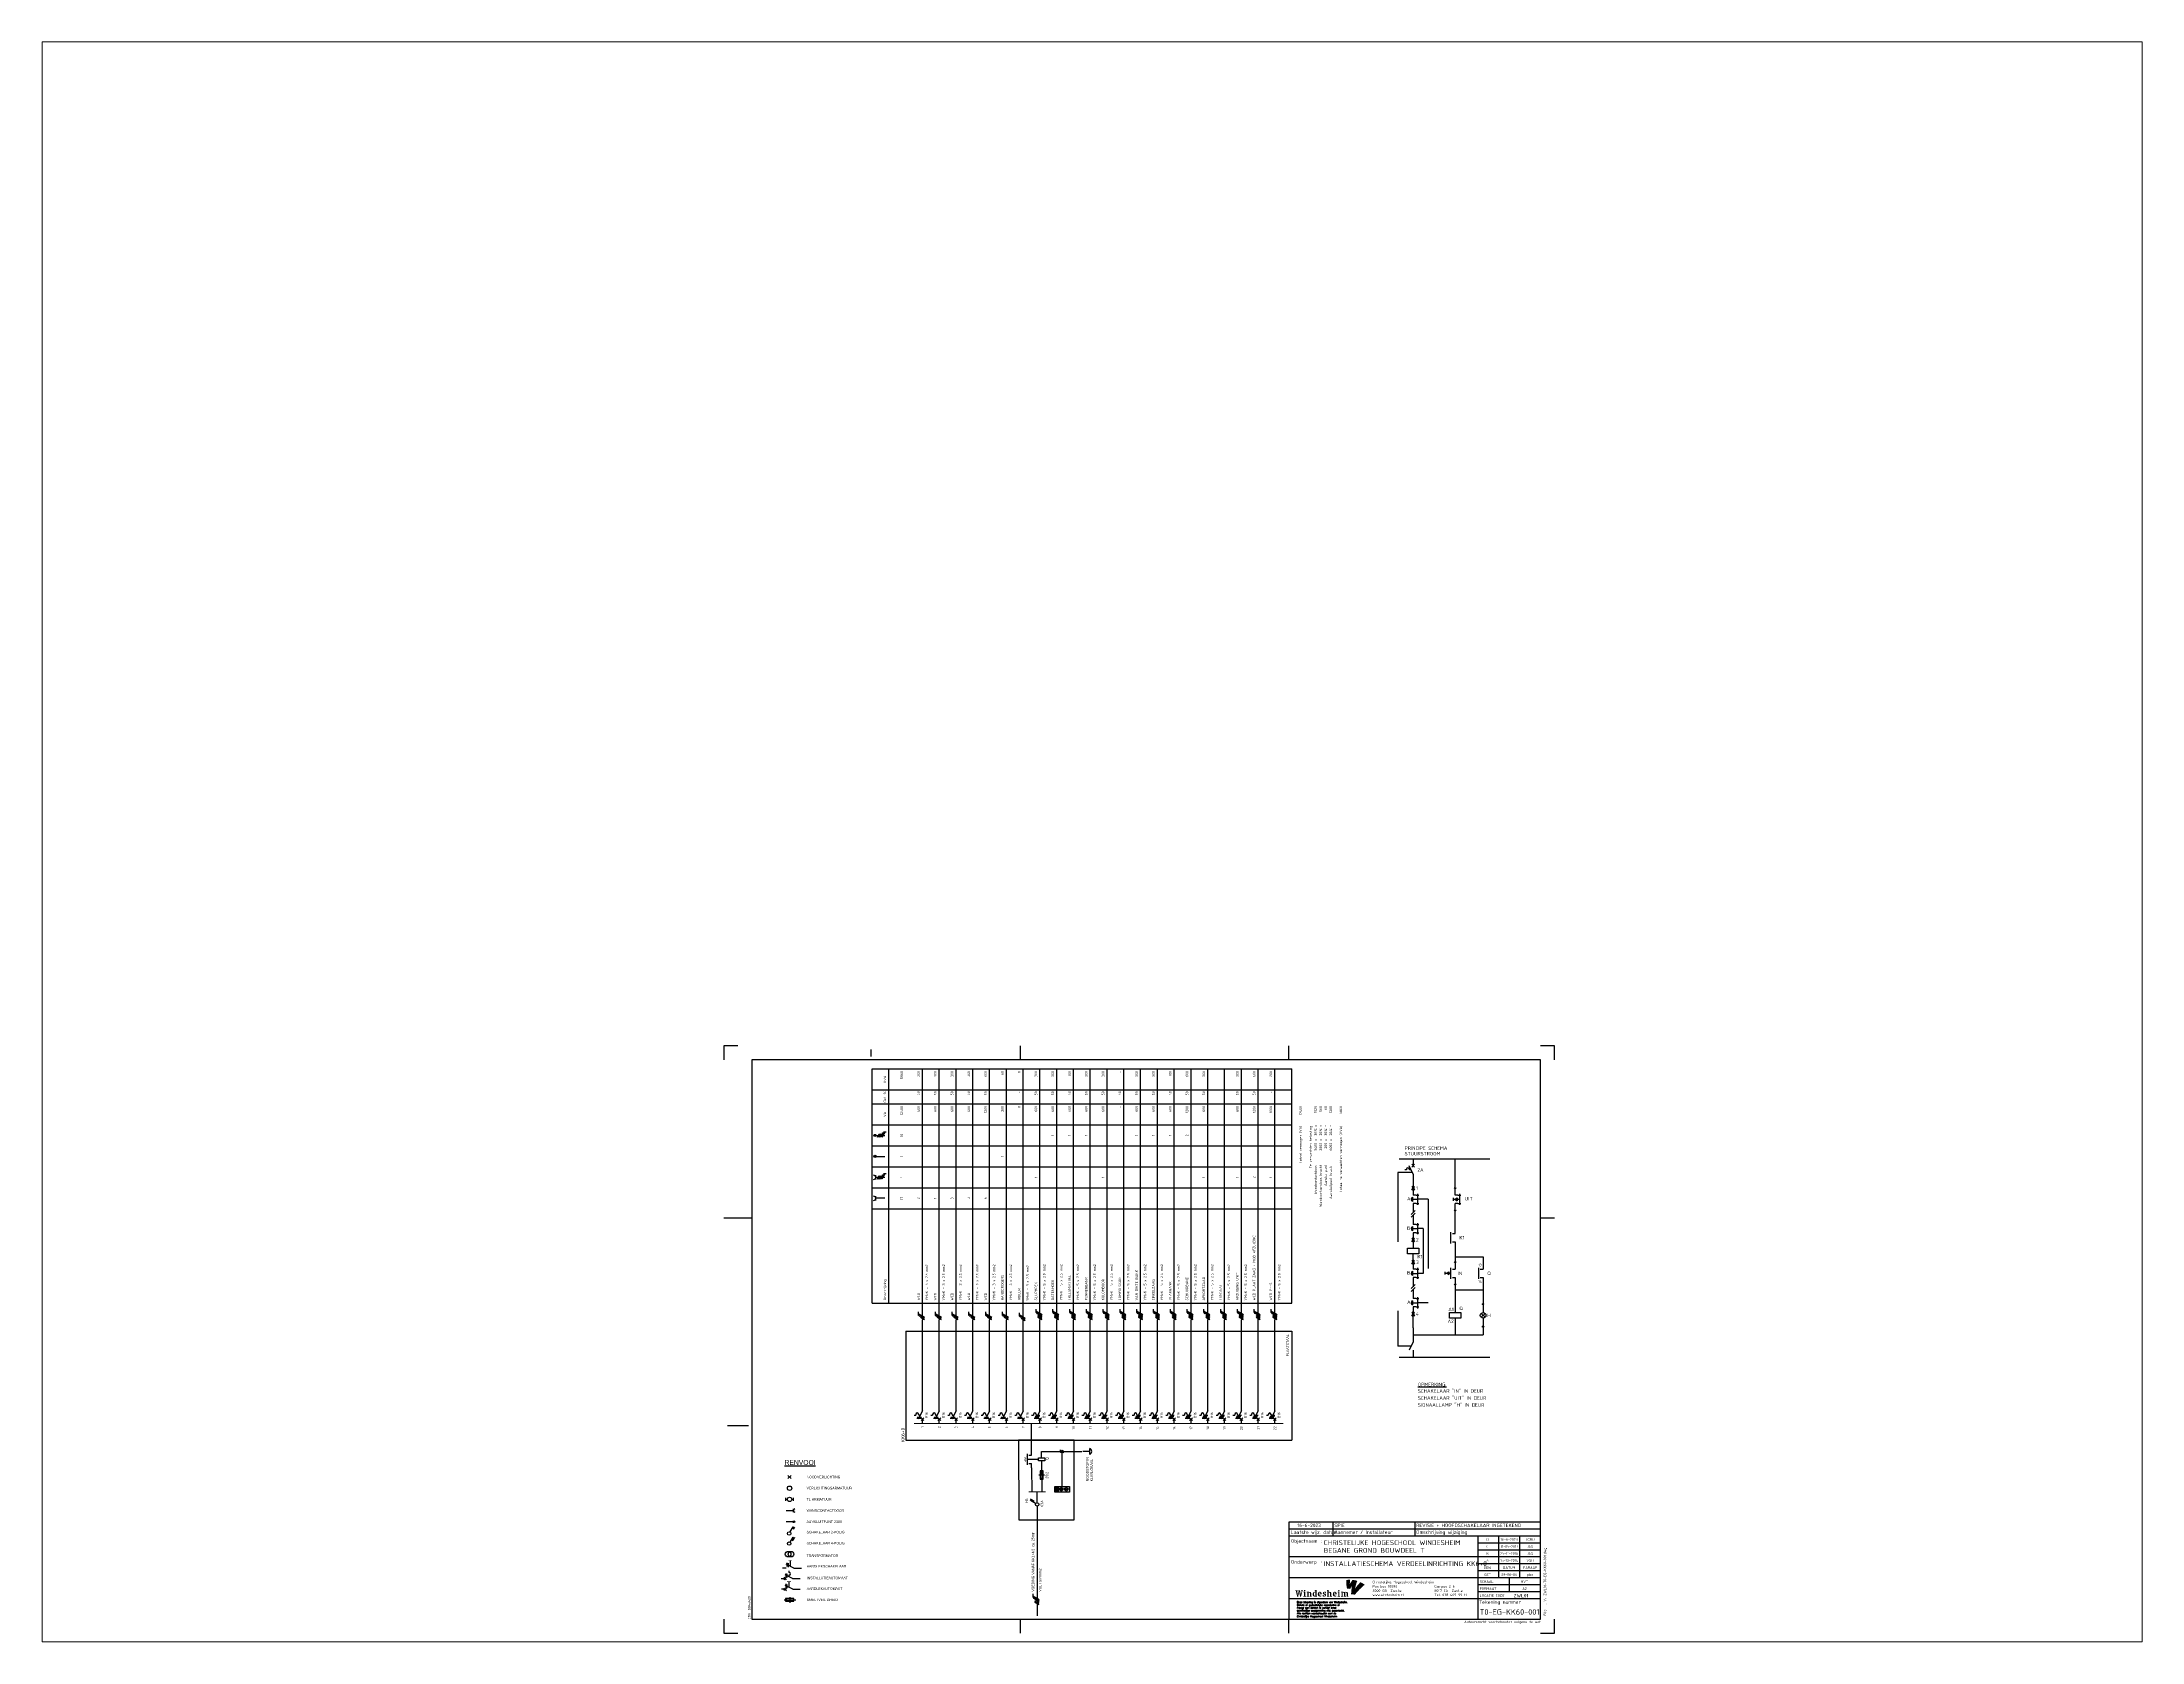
# Paper-space layout 'Layout1' of a CAD drawing. Header units: millimetres. Extents: x 27 to 240, y 20 to 183.
# The model-space entities are those that its viewports show. They can reach past a viewport. Long polylines and large blocks are cut down to what shows.
import ezdxf
from ezdxf.enums import TextEntityAlignment as Align

# ---------------------------------------------------------------- set-up
doc = ezdxf.new("R2010")
doc.units = ezdxf.units.MM
doc.linetypes.add('HIDDEN', pattern=[9.525, 6.35, -3.175])
doc.linetypes.add('STABI11', pattern=[2, 1, -1])
doc.layers.get('0').update_dxf_attribs({"linetype": 'CONTINUOUS'})
for name, color, linetype in [('00att018', 1, 'CONTINUOUS'), ('00att025', 2, 'CONTINUOUS'), ('00att035', 3, 'CONTINUOUS'), ('00att050', 4, 'CONTINUOUS'), ('00kad018', 1, 'CONTINUOUS'), ('00kad025', 2, 'CONTINUOUS'), ('00kad070', 5, 'CONTINUOUS'), ('BL$2----_KADER', 7, 'CONTINUOUS'), ('BL$4----_LOGO', 7, 'CONTINUOUS'), ('BL$4----_STEMPEL', 7, 'CONTINUOUS'), ('EL$1----', 3, 'CONTINUOUS'), ('EL$1----__KK6+0', 3, 'CONTINUOUS'), ('EL6-----', 7, 'CONTINUOUS'), ('LAAG_1', 160, 'CONTINUOUS')]:
    doc.layers.add(name, color=color, linetype=linetype)
doc.styles.add('BURO-018', font='BUROFONT', dxfattribs={"height": 1.8})
doc.styles.add('BURO-025', font='Iso.shx', dxfattribs={"height": 2.5})
doc.styles.add('BURO-035', font='BUROFONT.shx', dxfattribs={"height": 3.5})
doc.styles.add('EDU', font='ROMANS.SHX', dxfattribs={"height": 2.5})
doc.styles.add('ISO', font='isocp.shx')
doc.styles.add('STABICAD-018', font='ISOCP.SHX', dxfattribs={"height": 1.8})

# ---------------------------------------------------------------- blocks, each defined once
blk = doc.blocks.new('RENV_DION')
at = {"layer": 'EL$1----', "linetype": 'Continuous'}
for p, q in [((485.1, 256.6), (487.3, 254.4)), ((487.3, 256.6), (485.1, 254.4)), ((483.5, 238.4), (483.5, 240.7)), ((488.9, 240.7), (488.9, 238.4)), ((483.9, 231.5), (488.9, 231.5)), ((488.9, 232.7), (488.9, 230.4)), ((489.3, 223.5), (483.9, 223.5)), ((486.6, 209), (488.7, 212.6)), ((487.6, 210.8), (488.9, 210.1)), ((488, 211.4), (489.2, 210.7)), ((488.3, 212), (489.6, 211.3)), ((488.7, 212.6), (489.9, 211.9)), ((486.6, 195.8), (486.6, 191.8)), ((480.3, 182.9), (483, 182.9)), ((482.1, 183.8), (483.9, 182)), ((483.9, 183.8), (482.1, 182)), ((488.4, 182.9), (483, 185.6)), ((483.6, 186.6), (483.6, 183.9)), ((489.3, 190.4), (483.9, 193.1)), ((484.3, 186.3), (484.3, 183.6)), ((484.6, 191.4), (484.6, 194.1)), ((485.3, 193.8), (485.3, 191.1)), ((485.7, 188.3), (485.7, 187.2)), ((486.1, 187.2), (485.7, 187.2)), ((486.1, 185.4), (485.7, 185.4)), ((485.7, 185.4), (485.7, 184.3)), ((485.8, 180.6), (485.8, 176.5)), ((488.4, 182.9), (493.8, 182.9)), ((484, 176.1), (482.2, 174.3)), ((482.2, 176.1), (484, 174.3)), ((482.4, 167.6), (490.8, 167.6)), ((488.5, 175.2), (483.1, 177.9)), ((489.3, 168.6), (483.3, 168.6)), ((483.3, 168.6), (483.3, 166.6)), ((483.3, 166.6), (489.3, 166.6)), ((486.3, 169.6), (486.3, 165.6)), ((489.3, 166.6), (489.3, 168.6))]:
    blk.add_line(p, q, dxfattribs=at)
at = {"layer": 'EL$1----', "color": 3, "linetype": 'Continuous'}
for p, q in [((486.6, 216.2), (488.7, 219.9)), ((488.3, 219.2), (489.6, 218.5)), ((488.7, 219.9), (489.9, 219.2))]:
    blk.add_line(p, q, dxfattribs=at)
at = {"layer": 'EL$1----'}
for p, q in [((483.9, 190.4), (481.2, 190.4)), ((489.3, 190.4), (494.7, 190.4)), ((483.1, 175.3), (480.4, 175.3)), ((483.9, 176.3), (483.9, 179)), ((484.5, 176), (484.5, 178.7)), ((488.5, 175.2), (493.9, 175.2))]:
    blk.add_line(p, q, dxfattribs=at)
at = {"layer": 'EL$1----', "linetype": 'Continuous'}
for points, const_width in [([(486.4, 255.5, 1), (486, 255.5, 1)], 0.389), ([(489.3, 223.8, 1), (489.3, 223.2, 1)], 0.583)]:
    blk.add_lwpolyline(points, format="xyb", close=True, dxfattribs=dict(at, const_width=const_width))
for points, const_width in [([(484.7, 239.5), (483.5, 239.5)], 0.778), ([(487.8, 239.5), (488.9, 239.5)], 0.778), ([(485.3, 195.8), (488, 195.8)], 0.45), ([(484.5, 180.6), (487.2, 180.6)], 0.45)]:
    blk.add_lwpolyline(points, dxfattribs=dict(at, const_width=const_width))
for centre, radius in [((486.2, 247.5), 1.56), ((486.2, 239.5), 1.56), ((489.3, 223.5), 0.583), ((485.2, 200.3), 2), ((485.9, 207.9), 1.25), ((487.2, 200.3), 2)]:
    blk.add_circle(centre, radius, dxfattribs=at)
at = {"layer": 'EL$1----', "color": 3, "linetype": 'Continuous'}
blk.add_circle((485.9, 215.1), 1.25, dxfattribs=at)
at = {"layer": 'EL$1----', "linetype": 'Continuous'}
for centre, radius, start, end in [((490.1, 231.5), 1.17, 90, 270), ((486.1, 186.3), 0.9, 270, 90)]:
    blk.add_arc(centre, radius, start, end, dxfattribs=at)
blk.add_solid([(483.3, 168.6), (484.3, 168.6), (483.3, 166.6), (484.3, 166.6)], dxfattribs=at)
at = {"layer": 'EL$1----', "color": 3, "style": 'BURO-035'}
blk.add_text('%%URENVOOI', height=3.5, dxfattribs=at).set_placement((482.6, 264.2))
at = {"layer": 'EL$1----', "color": 1, "style": 'BURO-018'}
for s, p in [('NOODVERLICHTING', (498.4, 255.5)), ('VERLICHTINGSARMATUUR', (498.4, 247.6)), ('TL-ARMATUUR', (498.4, 239.5)), ('WANDCONTACTDOOS', (498.4, 231.5)), ('AANSLUITPUNT 230V', (498.4, 223.5)), ('SCHAKELAAR 2-POLIG', (498.4, 216.1)), ('SCHAKELAAR 4-POLIG', (498.4, 208.2)), ('TRANSFORMATOR', (498.4, 199.3)), ('AARDLEKSCHAKELAAR', (498.5, 191.7)), ('INSTALLATIEAUTOMAAT', (498.5, 183.3)), ('AARDLEKAUTOMAAT', (498.5, 175.7)), ('SMELTVEILIGHEID', (498.5, 167.7))]:
    blk.add_text(s, height=1.8, dxfattribs=at).set_placement(p, align=Align.MIDDLE_LEFT)
blk = doc.blocks.new('a2-windesheim-hor')
at = {"layer": '00kad018', "color": 1}
for p, q in [((0, 420), (0, 410)), ((10, 420), (0, 420)), ((105, 417.5), (105, 412.5)), ((212, 410), (212, 420)), ((404, 410), (404, 420)), ((594, 420), (584, 420)), ((594, 410), (594, 420)), ((0, 297), (20, 297)), ((584, 297), (594, 297)), ((2.5, 148.5), (17.5, 148.5)), ((0, 10), (0, 0)), ((0, 0), (10, 0)), ((212, 0), (212, 10)), ((404, 0), (404, 10)), ((584, 0), (594, 0)), ((594, 0), (594, 10))]:
    blk.add_line(p, q, dxfattribs=at)
at = {"layer": '00kad070', "color": 5}
for p, q in [((584, 410), (20, 410)), ((20, 410), (20, 10)), ((584, 10), (584, 410)), ((20, 10), (584, 10))]:
    blk.add_line(p, q, dxfattribs=at)
at = {"layer": '00att018', "color": 1, "style": 'ISO'}
blk.add_text('afm. 594x420', height=1.8, rotation=90, dxfattribs=at).set_placement((19, 10))
blk.add_text('Auteursrecht voorbehouden volgens de wet', height=1.8, dxfattribs=at).set_placement((584.1, 7.2), align=Align.RIGHT)
blk = doc.blocks.new('AI9-BLK4')
at = {"layer": 'LAAG_1'}
h = blk.add_hatch(color=40, dxfattribs=at)
edge = h.paths.add_edge_path()
edge.add_spline(control_points=[(7.1, 7.2), (4.8, 4.7), (2.6, 2.6), (-0.7, -2.1), (0, 0.5), (1.3, 5.9), (2.6, 9), (0.7, 9.7), (-2.2, 10.3), (-4.1, 10.4), (-5.5, 8.8), (-7.5, 5.5), (-8.1, 4.4), (-8, 6.9), (-7.7, 9.3), (-7.6, 10.6), (-9.6, 10.7), (-11, 10.6), (-13.2, 10.3), (-13.3, 6), (-13.1, 2), (-12, -2), (-10.8, -2.1), (-7.6, -2.4), (-7.6, -2.4), (-7.1, -1.7), (-6.1, 0), (-5, 1.4), (-5.4, -0.9), (-5.9, -4.1), (-6.1, -7.2), (-6.1, -8.1), (-6.2, -9.1), (-6.2, -10.1), (-4.7, -10.2), (-1, -10.6), (-0.7, -10.6), (-0.7, -10.6), (-0.7, -10.6), (-0.7, -10.6), (-0.7, -10.6), (-0.7, -10.6), (-0.7, -10.6), (0.7, -8.8), (2.3, -7), (3.6, -5.5), (4.7, -4.4), (5.7, -3.3), (6.7, -2.4), (9.3, 0.1), (11.5, 2.1), (13.2, 3.5), (11, 5.1), (9.5, 6.1), (7.1, 7.2)], knot_values=[0, 0, 0, 0, 1, 1, 1, 2, 2, 2, 3, 3, 3, 4, 4, 4, 5, 5, 5, 6, 6, 6, 7, 7, 7, 8, 8, 8, 9, 9, 9, 10, 10, 10, 11, 11, 11, 12, 12, 12, 13, 13, 13, 14, 14, 14, 15, 15, 15, 16, 16, 16, 17, 17, 17, 18, 18, 18, 18], degree=3, periodic=0)
h = blk.add_hatch(color=154, dxfattribs=at)
edge = h.paths.add_edge_path()
edge.add_spline(control_points=[(-0.7, -10.6), (-0.7, -10.6), (-0.7, -10.6), (-0.7, -10.6), (-0.7, -10.6), (-0.7, -10.6), (-0.7, -10.6)], knot_values=[0, 0, 0, 0, 1, 1, 1, 2, 2, 2, 2], degree=3, periodic=0)
h = blk.add_hatch(color=154, dxfattribs=at)
edge = h.paths.add_edge_path()
edge.add_spline(control_points=[(-0.7, -10.6), (-0.7, -10.6), (-0.7, -10.6), (-0.7, -10.6), (-0.7, -10.6), (-0.7, -10.6), (-0.7, -10.6)], knot_values=[0, 0, 0, 0, 1, 1, 1, 2, 2, 2, 2], degree=3, periodic=0)
blk = doc.blocks.new('AI9-BLK3')
at = {"layer": 'LAAG_1'}
h = blk.add_hatch(color=154, dxfattribs=at)
edge = h.paths.add_edge_path()
edge.add_spline(control_points=[(-27.8, 3.2), (-27.8, 3.2), (-29.8, -4.7), (-29.8, -4.7), (-29.8, -4.7), (-31.2, -4.7), (-31.2, -4.7), (-31.2, -4.7), (-32.5, 1.8), (-32.5, 1.8), (-32.5, 1.8), (-33.9, -4.7), (-33.9, -4.7), (-33.9, -4.7), (-35.4, -4.7), (-35.4, -4.7), (-35.4, -4.7), (-37.2, 3.2), (-37.2, 3.2), (-37.2, 3.2), (-38, 3.2), (-38, 3.2), (-38, 3.2), (-38, 4.2), (-38, 4.2), (-38, 4.2), (-34.8, 4.2), (-34.8, 4.2), (-34.8, 4.2), (-34.8, 3.2), (-34.8, 3.2), (-34.8, 3.2), (-35.4, 3.2), (-35.4, 3.2), (-35.4, 3.2), (-34.4, -2.1), (-34.4, -2.1), (-34.4, -2.1), (-33.2, 3.3), (-33.2, 3.3), (-33.2, 3.3), (-33.7, 3.3), (-33.7, 3.3), (-33.7, 3.3), (-33.7, 4.2), (-33.7, 4.2), (-33.7, 4.2), (-31.3, 4.2), (-31.3, 4.2), (-31.3, 4.2), (-30.2, -2.1), (-30.2, -2.1), (-30.2, -2.1), (-29, 3.2), (-29, 3.2), (-29, 3.2), (-29.8, 3.2), (-29.8, 3.2), (-29.8, 3.2), (-29.8, 4.2), (-29.8, 4.2), (-29.8, 4.2), (-27.2, 4.2), (-27.2, 4.2), (-27.2, 4.2), (-27.2, 3.2), (-27.2, 3.2), (-27.2, 3.2), (-27.8, 3.2), (-27.8, 3.2)], knot_values=[0, 0, 0, 0, 1, 1, 1, 2, 2, 2, 3, 3, 3, 4, 4, 4, 5, 5, 5, 6, 6, 6, 7, 7, 7, 8, 8, 8, 9, 9, 9, 10, 10, 10, 11, 11, 11, 12, 12, 12, 13, 13, 13, 14, 14, 14, 15, 15, 15, 16, 16, 16, 17, 17, 17, 18, 18, 18, 19, 19, 19, 20, 20, 20, 21, 21, 21, 22, 22, 22, 23, 23, 23, 23], degree=3, periodic=0)
h = blk.add_hatch(color=154, dxfattribs=at)
edge = h.paths.add_edge_path()
edge.add_spline(control_points=[(-26.4, -4.7), (-26.4, -4.7), (-26.4, -3.9), (-26.4, -3.9), (-26.4, -3.9), (-25.5, -3.9), (-25.5, -3.9), (-25.5, -3.9), (-25.5, 1.2), (-25.5, 1.2), (-25.5, 1.2), (-26.4, 1.2), (-26.4, 1.2), (-26.4, 1.2), (-26.4, 2), (-26.4, 2), (-26.4, 2), (-23.8, 2), (-23.8, 2), (-23.8, 2), (-23.8, -3.9), (-23.8, -3.9), (-23.8, -3.9), (-22.9, -3.9), (-22.9, -3.9), (-22.9, -3.9), (-22.9, -4.7), (-22.9, -4.7), (-22.9, -4.7), (-26.4, -4.7), (-26.4, -4.7)], knot_values=[0, 0, 0, 0, 1, 1, 1, 2, 2, 2, 3, 3, 3, 4, 4, 4, 5, 5, 5, 6, 6, 6, 7, 7, 7, 8, 8, 8, 9, 9, 9, 10, 10, 10, 10], degree=3, periodic=0)
edge = h.paths.add_edge_path()
edge.add_spline(control_points=[(-24.7, 2.7), (-25.2, 2.7), (-25.7, 3.2), (-25.7, 3.7), (-25.7, 4.3), (-25.2, 4.8), (-24.7, 4.8), (-24.1, 4.8), (-23.6, 4.3), (-23.6, 3.7), (-23.6, 3.2), (-24.1, 2.7), (-24.7, 2.7)], knot_values=[0, 0, 0, 0, 1, 1, 1, 2, 2, 2, 3, 3, 3, 4, 4, 4, 4], degree=3, periodic=0)
h = blk.add_hatch(color=154, dxfattribs=at)
edge = h.paths.add_edge_path()
edge.add_spline(control_points=[(-17, -4.7), (-17, -4.7), (-17, -0.9), (-17, -0.9), (-17, -0.3), (-17.2, 0.2), (-17.5, 0.5), (-17.9, 0.9), (-18.3, 1.1), (-18.9, 1.1), (-19, 1.1), (-19, 1.1), (-19.1, 1.1), (-19.1, 1.1), (-19.1, -3.9), (-19.1, -3.9), (-19.1, -3.9), (-18.2, -3.9), (-18.2, -3.9), (-18.2, -3.9), (-18.2, -4.7), (-18.2, -4.7), (-18.2, -4.7), (-21.7, -4.7), (-21.7, -4.7), (-21.7, -4.7), (-21.7, -3.9), (-21.7, -3.9), (-21.7, -3.9), (-20.8, -3.9), (-20.8, -3.9), (-20.8, -3.9), (-20.8, 1.2), (-20.8, 1.2), (-20.8, 1.2), (-21.7, 1.2), (-21.7, 1.2), (-21.7, 1.2), (-21.7, 2), (-21.7, 2), (-21.7, 2), (-19.4, 2), (-19.4, 2), (-19.1, 2), (-18.9, 2), (-18.6, 2), (-17, 2), (-16.3, 1.9), (-15.9, 1.4), (-15.5, 1), (-15.3, 0.6), (-15.3, -0.2), (-15.3, -0.2), (-15.3, -3.9), (-15.3, -3.9), (-15.3, -3.9), (-14.5, -3.9), (-14.5, -3.9), (-14.5, -3.9), (-14.5, -4.7), (-14.5, -4.7), (-14.5, -4.7), (-17, -4.7), (-17, -4.7)], knot_values=[0, 0, 0, 0, 1, 1, 1, 2, 2, 2, 3, 3, 3, 4, 4, 4, 5, 5, 5, 6, 6, 6, 7, 7, 7, 8, 8, 8, 9, 9, 9, 10, 10, 10, 11, 11, 11, 12, 12, 12, 13, 13, 13, 14, 14, 14, 15, 15, 15, 16, 16, 16, 17, 17, 17, 18, 18, 18, 19, 19, 19, 20, 20, 20, 21, 21, 21, 21], degree=3, periodic=0)
h = blk.add_hatch(color=154, dxfattribs=at)
edge = h.paths.add_edge_path(flags=16)
edge.add_spline(control_points=[(-6.8, -4.7), (-6.8, -4.7), (-6.8, -3.9), (-6.8, -3.9), (-6.8, -3.9), (-7.6, -3.9), (-7.6, -3.9), (-7.6, -3.9), (-7.6, 4.5), (-7.6, 4.5), (-7.6, 4.5), (-10.2, 4.5), (-10.2, 4.5), (-10.2, 4.5), (-10.2, 3.6), (-10.2, 3.6), (-10.2, 3.6), (-9.3, 3.6), (-9.3, 3.6), (-9.3, 3.6), (-9.3, 2), (-9.3, 2), (-9.6, 2), (-9.8, 2), (-10.2, 2), (-11.9, 2), (-13.2, 0.7), (-13.2, -1.5), (-13.2, -3.8), (-12.3, -4.8), (-10.3, -4.8), (-9.9, -4.8), (-9.3, -4.7), (-9.1, -4.7), (-9.1, -4.7), (-6.8, -4.7), (-6.8, -4.7)], knot_values=[0, 0, 0, 0, 1, 1, 1, 2, 2, 2, 3, 3, 3, 4, 4, 4, 5, 5, 5, 6, 6, 6, 7, 7, 7, 8, 8, 8, 9, 9, 9, 10, 10, 10, 11, 11, 11, 12, 12, 12, 12], degree=3, periodic=0)
edge = h.paths.add_edge_path()
edge.add_spline(control_points=[(-9.3, -3.7), (-9.5, -3.8), (-9.6, -3.8), (-9.8, -3.8), (-10.8, -3.8), (-11.5, -3.1), (-11.5, -1.2), (-11.5, 0.4), (-10.9, 1.1), (-10, 1.1), (-9.7, 1.1), (-9.5, 1), (-9.3, 1), (-9.3, 1), (-9.3, -3.7), (-9.3, -3.7)], knot_values=[0, 0, 0, 0, 1, 1, 1, 2, 2, 2, 3, 3, 3, 4, 4, 4, 5, 5, 5, 5], degree=3, periodic=0)
h = blk.add_hatch(color=154, dxfattribs=at)
edge = h.paths.add_edge_path(flags=16)
edge.add_spline(control_points=[(-0.4, -1.4), (-0.4, 1), (-1.2, 2.1), (-3, 2.1), (-4.8, 2.1), (-5.9, 0.7), (-5.9, -1.4), (-5.9, -3.6), (-4.8, -4.8), (-2.7, -4.8), (-1.9, -4.8), (-1.2, -4.6), (-0.7, -4.4), (-0.7, -4.4), (-0.7, -3.5), (-0.7, -3.5), (-1.2, -3.6), (-1.6, -3.6), (-2, -3.6), (-3.4, -3.6), (-4.2, -2.5), (-4.2, -1.4), (-4.2, -1.4), (-0.4, -1.4), (-0.4, -1.4)], knot_values=[0, 0, 0, 0, 1, 1, 1, 2, 2, 2, 3, 3, 3, 4, 4, 4, 5, 5, 5, 6, 6, 6, 7, 7, 7, 8, 8, 8, 8], degree=3, periodic=0)
edge = h.paths.add_edge_path()
edge.add_spline(control_points=[(-2.2, -0.5), (-2.2, -0.5), (-4.2, -0.5), (-4.2, -0.5), (-4.2, 0.5), (-3.8, 1.1), (-3.2, 1.1), (-2.6, 1.1), (-2.2, 0.6), (-2.2, -0.5)], knot_values=[0, 0, 0, 0, 1, 1, 1, 2, 2, 2, 3, 3, 3, 3], degree=3, periodic=0)
h = blk.add_hatch(color=154, dxfattribs=at)
edge = h.paths.add_edge_path()
edge.add_spline(control_points=[(3.2, -4.8), (2.4, -4.8), (1.5, -4.6), (1.3, -4.5), (1.3, -4.5), (1.3, -2.7), (1.3, -2.7), (1.3, -2.7), (2.3, -2.7), (2.3, -2.7), (2.3, -2.7), (2.3, -3.6), (2.3, -3.6), (2.6, -3.7), (2.9, -3.8), (3.3, -3.8), (4.1, -3.8), (4.5, -3.5), (4.5, -3), (4.5, -2.5), (4.1, -2.3), (3.5, -2.1), (3.5, -2.1), (2.7, -1.8), (2.7, -1.8), (1.8, -1.5), (1.3, -1), (1.3, 0.1), (1.3, 1.2), (2.3, 2.1), (3.9, 2.1), (4.6, 2.1), (5.3, 2), (5.7, 1.9), (5.7, 1.9), (5.7, 0), (5.7, 0), (5.7, 0), (4.7, 0), (4.7, 0), (4.7, 0), (4.7, 1), (4.7, 1), (4.4, 1.1), (4.2, 1.1), (3.9, 1.1), (3.2, 1.1), (2.8, 0.8), (2.8, 0.4), (2.8, 0), (3, -0.2), (3.6, -0.4), (3.6, -0.4), (4.4, -0.7), (4.4, -0.7), (5.4, -1), (6, -1.6), (6, -2.6), (6, -4), (4.8, -4.8), (3.2, -4.8)], knot_values=[0, 0, 0, 0, 1, 1, 1, 2, 2, 2, 3, 3, 3, 4, 4, 4, 5, 5, 5, 6, 6, 6, 7, 7, 7, 8, 8, 8, 9, 9, 9, 10, 10, 10, 11, 11, 11, 12, 12, 12, 13, 13, 13, 14, 14, 14, 15, 15, 15, 16, 16, 16, 17, 17, 17, 18, 18, 18, 19, 19, 19, 20, 20, 20, 20], degree=3, periodic=0)
h = blk.add_hatch(color=154, dxfattribs=at)
edge = h.paths.add_edge_path()
edge.add_spline(control_points=[(11.8, -4.7), (11.8, -4.7), (11.8, -1), (11.8, -1), (11.8, -0.3), (11.7, 0.2), (11.3, 0.5), (10.9, 0.9), (10.5, 1.1), (10, 1.1), (9.9, 1.1), (9.8, 1.1), (9.7, 1.1), (9.7, 1.1), (9.7, -3.9), (9.7, -3.9), (9.7, -3.9), (10.6, -3.9), (10.6, -3.9), (10.6, -3.9), (10.6, -4.7), (10.6, -4.7), (10.6, -4.7), (7.1, -4.7), (7.1, -4.7), (7.1, -4.7), (7.1, -3.9), (7.1, -3.9), (7.1, -3.9), (8, -3.9), (8, -3.9), (8, -3.9), (8, 3.6), (8, 3.6), (8, 3.6), (7.2, 3.6), (7.2, 3.6), (7.2, 3.6), (7.2, 4.5), (7.2, 4.5), (7.2, 4.5), (9.7, 4.5), (9.7, 4.5), (9.7, 4.5), (9.7, 2), (9.7, 2), (9.9, 2), (10.2, 2), (10.5, 2), (11.9, 2), (12.5, 1.8), (13, 1.4), (13.4, 1), (13.5, 0.5), (13.5, -0.2), (13.5, -0.2), (13.5, -3.9), (13.5, -3.9), (13.5, -3.9), (14.3, -3.9), (14.3, -3.9), (14.3, -3.9), (14.3, -4.7), (14.3, -4.7), (14.3, -4.7), (11.8, -4.7), (11.8, -4.7)], knot_values=[0, 0, 0, 0, 1, 1, 1, 2, 2, 2, 3, 3, 3, 4, 4, 4, 5, 5, 5, 6, 6, 6, 7, 7, 7, 8, 8, 8, 9, 9, 9, 10, 10, 10, 11, 11, 11, 12, 12, 12, 13, 13, 13, 14, 14, 14, 15, 15, 15, 16, 16, 16, 17, 17, 17, 18, 18, 18, 19, 19, 19, 20, 20, 20, 21, 21, 21, 22, 22, 22, 22], degree=3, periodic=0)
h = blk.add_hatch(color=154, dxfattribs=at)
edge = h.paths.add_edge_path(flags=16)
edge.add_spline(control_points=[(21.1, -1.4), (21.1, 1), (20.4, 2.1), (18.5, 2.1), (16.7, 2.1), (15.6, 0.7), (15.6, -1.4), (15.6, -3.6), (16.8, -4.8), (18.9, -4.8), (19.6, -4.8), (20.3, -4.6), (20.8, -4.4), (20.8, -4.4), (20.8, -3.5), (20.8, -3.5), (20.4, -3.6), (19.9, -3.6), (19.5, -3.6), (18.1, -3.6), (17.3, -2.5), (17.3, -1.4), (17.3, -1.4), (21.1, -1.4), (21.1, -1.4)], knot_values=[0, 0, 0, 0, 1, 1, 1, 2, 2, 2, 3, 3, 3, 4, 4, 4, 5, 5, 5, 6, 6, 6, 7, 7, 7, 8, 8, 8, 8], degree=3, periodic=0)
edge = h.paths.add_edge_path()
edge.add_spline(control_points=[(19.3, -0.5), (19.3, -0.5), (17.3, -0.5), (17.3, -0.5), (17.3, 0.5), (17.8, 1.1), (18.4, 1.1), (18.9, 1.1), (19.3, 0.6), (19.3, -0.5)], knot_values=[0, 0, 0, 0, 1, 1, 1, 2, 2, 2, 3, 3, 3, 3], degree=3, periodic=0)
h = blk.add_hatch(color=154, dxfattribs=at)
edge = h.paths.add_edge_path()
edge.add_spline(control_points=[(22.5, -4.7), (22.5, -4.7), (22.5, -3.9), (22.5, -3.9), (22.5, -3.9), (23.4, -3.9), (23.4, -3.9), (23.4, -3.9), (23.4, 1.2), (23.4, 1.2), (23.4, 1.2), (22.5, 1.2), (22.5, 1.2), (22.5, 1.2), (22.5, 2), (22.5, 2), (22.5, 2), (25.1, 2), (25.1, 2), (25.1, 2), (25.1, -3.9), (25.1, -3.9), (25.1, -3.9), (26, -3.9), (26, -3.9), (26, -3.9), (26, -4.7), (26, -4.7), (26, -4.7), (22.5, -4.7), (22.5, -4.7)], knot_values=[0, 0, 0, 0, 1, 1, 1, 2, 2, 2, 3, 3, 3, 4, 4, 4, 5, 5, 5, 6, 6, 6, 7, 7, 7, 8, 8, 8, 9, 9, 9, 10, 10, 10, 10], degree=3, periodic=0)
edge = h.paths.add_edge_path()
edge.add_spline(control_points=[(24.2, 2.7), (23.6, 2.7), (23.2, 3.2), (23.2, 3.7), (23.2, 4.3), (23.6, 4.8), (24.2, 4.8), (24.8, 4.8), (25.3, 4.3), (25.3, 3.7), (25.3, 3.2), (24.8, 2.7), (24.2, 2.7)], knot_values=[0, 0, 0, 0, 1, 1, 1, 2, 2, 2, 3, 3, 3, 4, 4, 4, 4], degree=3, periodic=0)
h = blk.add_hatch(color=154, dxfattribs=at)
edge = h.paths.add_edge_path()
edge.add_spline(control_points=[(35.5, -4.7), (35.5, -4.7), (35.5, -0.9), (35.5, -0.9), (35.5, -0.3), (35.3, 0.2), (35, 0.5), (34.7, 0.9), (34.2, 1.1), (33.5, 1.1), (33.4, 1.1), (33.3, 1), (33.2, 1), (33.4, 0.8), (33.5, 0.3), (33.5, -0.1), (33.5, -0.1), (33.5, -3.9), (33.5, -3.9), (33.5, -3.9), (34.3, -3.9), (34.3, -3.9), (34.3, -3.9), (34.3, -4.7), (34.3, -4.7), (34.3, -4.7), (31.8, -4.7), (31.8, -4.7), (31.8, -4.7), (31.8, -0.9), (31.8, -0.9), (31.8, -0.2), (31.6, 0.2), (31.3, 0.5), (30.9, 0.9), (30.5, 1.1), (30, 1.1), (30, 1.1), (29.9, 1.1), (29.8, 1.1), (29.8, 1.1), (29.8, -3.9), (29.8, -3.9), (29.8, -3.9), (30.6, -3.9), (30.6, -3.9), (30.6, -3.9), (30.6, -4.7), (30.6, -4.7), (30.6, -4.7), (27.2, -4.7), (27.2, -4.7), (27.2, -4.7), (27.2, -3.9), (27.2, -3.9), (27.2, -3.9), (28.1, -3.9), (28.1, -3.9), (28.1, -3.9), (28.1, 1.2), (28.1, 1.2), (28.1, 1.2), (27.2, 1.2), (27.2, 1.2), (27.2, 1.2), (27.2, 2), (27.2, 2), (27.2, 2), (29.6, 2), (29.6, 2), (29.9, 2), (30.2, 2), (30.4, 2), (31.4, 2), (31.9, 1.9), (32.5, 1.7), (33, 1.9), (33.7, 2), (34.5, 2), (35.6, 2), (36.3, 1.8), (36.7, 1.4), (37.1, 1), (37.2, 0.5), (37.2, -0.1), (37.2, -0.1), (37.2, -3.9), (37.2, -3.9), (37.2, -3.9), (38, -3.9), (38, -3.9), (38, -3.9), (38, -4.7), (38, -4.7), (38, -4.7), (35.5, -4.7), (35.5, -4.7)], knot_values=[0, 0, 0, 0, 1, 1, 1, 2, 2, 2, 3, 3, 3, 4, 4, 4, 5, 5, 5, 6, 6, 6, 7, 7, 7, 8, 8, 8, 9, 9, 9, 10, 10, 10, 11, 11, 11, 12, 12, 12, 13, 13, 13, 14, 14, 14, 15, 15, 15, 16, 16, 16, 17, 17, 17, 18, 18, 18, 19, 19, 19, 20, 20, 20, 21, 21, 21, 22, 22, 22, 23, 23, 23, 24, 24, 24, 25, 25, 25, 26, 26, 26, 27, 27, 27, 28, 28, 28, 29, 29, 29, 30, 30, 30, 31, 31, 31, 32, 32, 32, 32], degree=3, periodic=0)
blk = doc.blocks.new('AI9-BLK2')
at = {"layer": 'LAAG_1', "color": 7}
for name, p in [('AI9-BLK4', (36.4, 1.4)), ('AI9-BLK3', (-11.6, -7.2))]:
    blk.add_blockref(name, p, dxfattribs=at)
blk = doc.blocks.new('CHW_ONDERHOEK')
at = {"layer": '00kad025', "color": 2}
for p, q in [((-190, 79.5), (-190, 69.5)), ((-10, 79.5), (-190, 79.5)), ((-158.5, 79.5), (-158.5, 69.5)), ((-100, 79.5), (-100, 69.5)), ((-10, 74.5), (-190, 74.5)), ((-10, 64.5), (-55, 64.5)), ((-40, 69.5), (-40, 39.5)), ((-25, 69.5), (-25, 39.5)), ((-10, 59.5), (-55, 59.5)), ((-10, 54.5), (-55, 54.5)), ((-10, 49.5), (-55, 49.5)), ((-32.5, 39.5), (-32.5, 34.5)), ((-32.5, 34.5), (-32.5, 29.5))]:
    blk.add_line(p, q, dxfattribs=at)
at = {"layer": '00kad070', "color": 5}
for p, q in [((-10, 69.5), (-190, 69.5)), ((-190, 69.5), (-190, 10)), ((-55, 69.5), (-55, 10)), ((-55, 54.5), (-190, 54.5)), ((-10, 39.5), (-190, 39.5)), ((-10, 44.5), (-55, 44.5)), ((-10, 34.5), (-55, 34.5)), ((-55, 24.5), (-190, 24.5)), ((-10, 29.5), (-55, 29.5)), ((-10, 24.5), (-55, 24.5))]:
    blk.add_line(p, q, dxfattribs=at)
at = {"layer": 'LAAG_1', "color": 7, "xscale": 0.5, "yscale": 0.5, "zscale": 0.5}
blk.add_blockref('AI9-BLK2', (-160.6, 32.2), dxfattribs=at)
at = {"layer": '00att018', "color": 1, "style": 'ISO'}
for s, p in [('GEW', (-48, 46)), ('DATUM', (-32.5, 46)), ('PARAAF', (-17.5, 46)), ('GET', (-48, 41))]:
    blk.add_text(s, height=1.8, dxfattribs=at).set_placement(p, align=Align.CENTER)
for s, p in [('SCHAAL', (-53.5, 36)), ('FORMAAT', (-53.5, 31))]:
    blk.add_text(s, height=1.8, dxfattribs=at).set_placement(p)
at = {"layer": '00att018', "color": 1, "linetype": 'Continuous', "style": 'EDU'}
for s, p in [('Deze tekening is eigendom van Windesheim.', (-184.2, 21.6)), ('Gehele of gedeeltelijke reproduktie of', (-184.2, 19.6)), ('inzage aan derden is zonder onze', (-184.2, 17.6)), ('schriftelijke toestemming niet geoorloofd.', (-184.2, 15.6)), ('Alle rechten voorbehouden aan de', (-184.2, 13.6)), ('Christelijke Hogeschool Windesheim', (-184.2, 11.4))]:
    blk.add_text(s, height=1.2, dxfattribs=at).set_placement(p)
at = {"layer": '00att018', "color": 1, "style": 'ISO', "width": 0.9}
blk.add_text('....\\\\', height=1.8, rotation=90, dxfattribs=at).set_placement((-6, 20.5))
at = {"layer": '00att018', "color": 1, "style": 'ISO'}
blk.add_text('File:', height=1.8, rotation=90, dxfattribs=at).set_placement((-6, 12.5))
for tag, p in [('WZ_CODED', (-48, 66.1)), ('WZ_CODEC', (-48, 61.1)), ('WZ_DATUMD', (-32.5, 66.1)), ('WZ_DATUMC', (-32.5, 61.1)), ('WZ_WZGOEDD', (-17.5, 66.1)), ('WZ_WZGOEDC', (-17.5, 61.1)), ('WZ_CODEA', (-48, 51.1)), ('WZ_CODEB', (-48, 56.1)), ('WZ_DATUMB', (-32.5, 56.1)), ('WZ_DATUMA', (-32.5, 51.1)), ('WZ_WZGOEDB', (-17.5, 56.1)), ('WZ_WZGOEDA', (-17.5, 51.1)), ('TKDATCREAT', (-32.5, 41)), ('TKFORMAAT', (-21.5, 31)), ('TKSCHAAL', (-21.5, 36)), ('TKINIT', (-17.5, 41))]:
    blk.add_attdef(tag, text='', height=1.8, dxfattribs=at).set_placement(p, align=Align.CENTER)
blk.add_attdef('DWGNAME', (-6, 26.9), '', height=1.8, rotation=90, dxfattribs=at)
at = {"layer": '00att025', "color": 2, "style": 'ISO'}
for s, p in [('Objectnaam', (-188.5, 64.7)), ('Onderwerp', (-188.5, 49.7)), ('Tekening nummer', (-54, 21))]:
    blk.add_text(s, height=2.5, dxfattribs=at).set_placement(p)
at = {"layer": '00att025', "style": 'ISO'}
for p in [(-167, 64.7), (-167, 49.8)]:
    blk.add_text(':', height=2.5, dxfattribs=at).set_placement(p)
at = {"layer": '00att025', "color": 1, "style": 'ISO'}
blk.add_text('LOCATIE CODE :', height=1.8, dxfattribs=at).set_placement((-53.5, 26))
at = {"layer": '00att025', "color": 2, "style": 'ISO'}
for tag, p in [('WZ_DATUM', (-184, 75.9)), ('WZ_AANNEMER_INSTALATEUR', (-157.5, 75.9)), ('WZ_OMSCHR', (-99, 75.9))]:
    blk.add_attdef(tag, p, '', height=2.5, dxfattribs=at)
at = {"layer": '00att025', "color": 3, "style": 'ISO'}
blk.add_attdef('TKVRIJ2', text='', height=2.5, dxfattribs=at).set_placement((-24, 25.6), align=Align.CENTER)
at = {"layer": '00att035', "color": 3, "style": 'ISO'}
for s, p in [('Laatste wijz. datum', (-188.5, 71)), ('Aannemer / Installateur', (-157.5, 71)), ('Omschrijving wijziging', (-99, 71))]:
    blk.add_text(s, height=2.5, dxfattribs=at).set_placement(p)
for tag, p in [('TK1OMSCHR', (-165.1, 57.5)), ('PROMSCHR', (-165.1, 63)), ('TK2OMSCHR', (-165.1, 48)), ('TKVRIJ1', (-165.1, 42.5))]:
    blk.add_attdef(tag, p, '', height=3.5, dxfattribs=at)
at = {"layer": '00att050', "color": 4, "style": 'ISO'}
blk.add_attdef('TKFASE', text='', height=5, dxfattribs=at).set_placement((-14.5, 82), align=Align.RIGHT)
blk.add_attdef('TKTEKNR', text='', height=3.5, dxfattribs=at).set_placement((-32.2, 13.2), align=Align.CENTER)
at = {"layer": 'BL$4----_LOGO', "color": 1, "style": 'ISO'}
for s, p in [('Christelijke Hogeschool Windesheim', (-130.2, 35.7)), ('Postbus 10090', (-130.2, 32.6)), ('8000 GB  Zwolle', (-130.2, 29.5)), ('Campus 2-6', (-85.9, 32.6)), ('8017 CA  Zwolle', (-85.9, 29.5)), ('www.windesheim.nl', (-130.2, 26.5)), ('Tel. 038 469 99 11', (-85.9, 26.5))]:
    blk.add_text(s, height=1.8, dxfattribs=at).set_placement(p)
blk = doc.blocks.new('A$C6BEE4A7F')
at = {"color": 0, "linetype": 'STABI11'}
blk.add_line((7.9, 2.6), (0, 2.6), dxfattribs=at)
at = {"color": 0, "linetype": 'Continuous'}
for p, q in [((7.9, 3.7), (12.4, 3.7)), ((7.9, 1.5), (7.9, 3.7)), ((7.9, 3), (7.9, 3)), ((12.4, 1.5), (7.9, 1.5)), ((10.2, 3.7), (10.2, 5.2)), ((10.2, 1.5), (10.2, 0)), ((12.4, 3.7), (12.4, 1.5))]:
    blk.add_line(p, q, dxfattribs=at)
blk = doc.blocks.new('M18')
at = {"color": 0, "linetype": 'Continuous'}
for p, q in [((-3, 2), (-3, 10)), ((-2, 9), (0, 9)), ((-2, 3), (0, 3)), ((0, 9), (0, 12)), ((0, 0), (0, 3))]:
    blk.add_line(p, q, dxfattribs=at)
at = {"color": 1, "style": 'BURO-018'}
blk.add_attdef('E_VRIJ1', (-6, 3), '', height=1.8, rotation=90, dxfattribs=at)
at = {"color": 1, "linetype": 'Continuous', "style": 'BURO-018'}
blk.add_attdef('E_IMS', text='', height=1.8, rotation=90, dxfattribs=at).set_placement((3, 3), align=Align.TOP_LEFT)
blk = doc.blocks.new('0721011F')
at = {"color": 0, "linetype": 'Continuous'}
blk.add_line((-2, -3), (2, -3), dxfattribs=at)
blk = doc.blocks.new('072102A')
at = {"color": 0, "linetype": 'Continuous'}
for p, q in [((1, 0), (-1, 0)), ((-1, 0), (-1, -6)), ((1, -6), (1, 0)), ((-1, -6), (1, -6))]:
    blk.add_line(p, q, dxfattribs=at)
blk.add_solid([(1, -5), (1, -6), (-1, -5), (-1, -6)], dxfattribs=at)
at = {"color": 0, "linetype": 'Continuous', "style": 'BURO-018', "flags": 1}
for tag, p in [('E_ID', (0, 0)), ('E_MATCODE', (0, -5))]:
    blk.add_attdef(tag, p, '', height=1.8, dxfattribs=at)
at = {"color": 0, "linetype": 'Continuous', "style": 'BURO-018'}
blk.add_attdef('E_KODE', text='', height=1.8, dxfattribs=at).set_placement((-3, -3), align=Align.MIDDLE_RIGHT)
blk = doc.blocks.new('HL3')
at = {"color": 0, "linetype": 'Continuous'}
for p, q in [((-3, 7), (-3, 4.5)), ((-3, 5.7), (1.5, 3.1)), ((1.5, 2.1), (-1.5, 3.9)), ((1.5, 1.1), (-1.5, 2.9)), ((1.5, 0.1), (-1.5, 1.9)), ((1.5, -0.9), (-1.5, 0.9))]:
    blk.add_line(p, q, dxfattribs=at)
at = {"color": 0, "linetype": 'Continuous', "const_width": 0.5}
blk.add_lwpolyline([(-1.7, 4.1, 1), (-2.2, 4.1, 1)], format="xyb", close=True, dxfattribs=at)
at = {"color": 0, "linetype": 'Continuous'}
blk.add_circle((-1.9, 4.1), 0.5, dxfattribs=at)
blk = doc.blocks.new('070201')
at = {"color": 0, "linetype": 'Continuous'}
blk.add_line((0, -6), (-3, 0), dxfattribs=at)
at = {"color": 0, "linetype": 'Continuous', "style": 'BURO-018'}
blk.add_attdef('E_ASK1', text='', height=1.8, dxfattribs=at).set_placement((-1, 1), align=Align.RIGHT)
at = {"color": 0, "linetype": 'Continuous', "style": 'BURO-018', "flags": 1}
for tag, p in [('E_ID', (0, 0)), ('E_MATCODE', (0, -5))]:
    blk.add_attdef(tag, p, '', height=1.8, dxfattribs=at)
at = {"color": 0, "linetype": 'Continuous', "style": 'BURO-018'}
blk.add_attdef('E_ASK2', text='', height=1.8, dxfattribs=at).set_placement((-1, -7), align=Align.TOP_RIGHT)
blk.add_attdef('E_KODE', text='', height=1.8, dxfattribs=at).set_placement((3, -3), align=Align.MIDDLE_LEFT)
blk = doc.blocks.new('0702A1')
at = {"color": 0, "linetype": 'Continuous'}
for p, q in [((-3, -7), (-3, 1)), ((-2, 0), (0, 0)), ((-2, -6), (0, -6))]:
    blk.add_line(p, q, dxfattribs=at)
at = {"color": 0, "linetype": 'Continuous', "style": 'BURO-018'}
blk.add_attdef('E_ASK1', text='', height=1.8, dxfattribs=at).set_placement((-1, 1), align=Align.RIGHT)
at = {"color": 0, "linetype": 'Continuous', "style": 'BURO-018', "flags": 1}
for tag, p in [('E_ID', (0, 0)), ('E_MATCODE', (0, -5))]:
    blk.add_attdef(tag, p, '', height=1.8, dxfattribs=at)
at = {"color": 0, "linetype": 'Continuous', "style": 'BURO-018'}
blk.add_attdef('E_ASK2', text='', height=1.8, dxfattribs=at).set_placement((-1, -7), align=Align.TOP_RIGHT)
blk.add_attdef('E_KODE', text='', height=1.8, dxfattribs=at).set_placement((3, -3), align=Align.MIDDLE_LEFT)
blk = doc.blocks.new('081001')
at = {"color": 0, "linetype": 'Continuous'}
for p, q in [((-1.4, 1.4), (1.4, -1.4)), ((1.4, 1.4), (-1.4, -1.4))]:
    blk.add_line(p, q, dxfattribs=at)
blk.add_circle((0, 0), 2, dxfattribs=at)
at = {"color": 0, "linetype": 'Continuous', "style": 'BURO-018'}
blk.add_attdef('E_ASK1', text='', height=1.8, dxfattribs=at).set_placement((-1, 4), align=Align.RIGHT)
at = {"color": 0, "linetype": 'Continuous', "style": 'BURO-018', "flags": 1}
for tag, p in [('E_ID', (0, 0)), ('E_MATCODE', (0, -3))]:
    blk.add_attdef(tag, p, '', height=1.8, dxfattribs=at)
at = {"color": 0, "linetype": 'Continuous', "style": 'BURO-018'}
blk.add_attdef('E_KODE', text='', height=1.8, dxfattribs=at).set_placement((3, 0), align=Align.MIDDLE_LEFT)
blk.add_attdef('E_ASK2', text='', height=1.8, dxfattribs=at).set_placement((-1, -4), align=Align.TOP_RIGHT)
blk = doc.blocks.new('021308')
at = {"color": 0, "linetype": 'Continuous'}
blk.add_line((-3.5, 1.5), (-3.5, -1.5), dxfattribs=at)
at = {"color": 0, "linetype": 'STABI11'}
blk.add_line((-3.5, 0), (0, 0), dxfattribs=at)
at = {"color": 0, "linetype": 'Continuous'}
blk.add_arc((-2.875, 0), 1.625, 112.619865, 247.380135, dxfattribs=at)
blk = doc.blocks.new('0302A1')
at = {"color": 0, "linetype": 'Continuous'}
blk.add_line((-0.9, -1.5), (0.9, 1.5), dxfattribs=at)
at = {"color": 0, "const_width": 0.5}
blk.add_lwpolyline([(-0.2, 0, 1), (0.2, 0, 1)], format="xyb", close=True, dxfattribs=at)
at = {"color": 0, "linetype": 'Continuous'}
blk.add_circle((0, 0), 0.5, dxfattribs=at)
at = {"color": 0, "linetype": 'Continuous', "style": 'BURO-018', "flags": 1}
for tag, p in [('E_ID', (0, 0)), ('E_MATCODE', (0, -5))]:
    blk.add_attdef(tag, p, '', height=1.8, dxfattribs=at)
at = {"color": 0, "linetype": 'Continuous', "style": 'BURO-018'}
blk.add_attdef('E_KODE', text='', height=1.8, dxfattribs=at).set_placement((2, 0), align=Align.MIDDLE_LEFT)
blk = doc.blocks.new('0715A1')
at = {"color": 0, "linetype": 'Continuous'}
for p, q in [((-4, -2), (-4, 2)), ((-4, 2), (4, 2)), ((4, 2), (4, -2)), ((4, -2), (-4, -2))]:
    blk.add_line(p, q, dxfattribs=at)
at = {"color": 0, "linetype": 'Continuous', "style": 'BURO-018'}
blk.add_attdef('E_ASK1', text='', height=1.8, dxfattribs=at).set_placement((-1, 3), align=Align.RIGHT)
at = {"color": 0, "linetype": 'Continuous', "style": 'BURO-018', "flags": 1}
for tag, p in [('E_ID', (0, 0)), ('E_MATCODE', (0, -3))]:
    blk.add_attdef(tag, p, '', height=1.8, dxfattribs=at)
at = {"color": 0, "linetype": 'Continuous', "style": 'BURO-018'}
blk.add_attdef('E_KODE', text='', height=1.8, dxfattribs=at).set_placement((3, 5), align=Align.MIDDLE_LEFT)
blk.add_attdef('E_ASK2', text='', height=1.8, dxfattribs=at).set_placement((-1, -3), align=Align.TOP_RIGHT)
blk = doc.blocks.new('030201')
at = {"color": 0, "const_width": 0.5}
blk.add_lwpolyline([(-0.25, 0, 1), (0.25, 0, 1)], format="xyb", close=True, dxfattribs=at)
at = {"color": 0, "linetype": 'Continuous'}
blk.add_circle((0, 0), 0.5, dxfattribs=at)
at = {"color": 0, "linetype": 'Continuous', "style": 'BURO-018', "flags": 1}
for tag, p in [('E_ID', (0, 0)), ('E_MATCODE', (0, -5))]:
    blk.add_attdef(tag, p, '', height=1.8, dxfattribs=at)
at = {"color": 0, "linetype": 'Continuous', "style": 'BURO-018'}
blk.add_attdef('E_KODE', text='', height=1.8, dxfattribs=at).set_placement((2, 0), align=Align.MIDDLE_LEFT)
blk = doc.blocks.new('0213A1')
at = {"color": 0, "linetype": 'Continuous'}
for p, q in [((-4.5, 1), (-4.5, -1)), ((-3.2, 0), (-1.5, 1)), ((-3.2, 0), (-1.5, -1)), ((-1.5, 1), (-1.5, -1))]:
    blk.add_line(p, q, dxfattribs=at)
at = {"color": 0, "linetype": 'STABI11'}
blk.add_line((-4.5, 0), (0, 0), dxfattribs=at)
blk = doc.blocks.new('0713A1')
at = {"color": 0, "linetype": 'Continuous'}
for p, q in [((0, -6), (-3, 0)), ((-1, -1), (1, 1)), ((-1, 1), (1, -1)), ((-4.75, -3), (-6, -3)), ((-4.75, -2.5), (-4.75, -3)), ((-2.75, -2.5), (-2.75, -3)), ((-1.5, -3), (-2.75, -3))]:
    blk.add_line(p, q, dxfattribs=at)
blk.add_arc((-3.75, -2.5), 1, 0, 180, dxfattribs=at)
at = {"color": 0, "linetype": 'Continuous', "style": 'BURO-018'}
blk.add_attdef('E_ASK1', text='', height=1.8, dxfattribs=at).set_placement((-1, 1), align=Align.RIGHT)
at = {"color": 0, "linetype": 'Continuous', "style": 'BURO-018', "flags": 1}
for tag, p in [('E_ID', (0, 0)), ('E_MATCODE', (0, -5))]:
    blk.add_attdef(tag, p, '', height=1.8, dxfattribs=at)
at = {"color": 0, "linetype": 'Continuous', "style": 'BURO-018'}
blk.add_attdef('E_ASK2', text='', height=1.8, dxfattribs=at).set_placement((-1, -7), align=Align.TOP_RIGHT)
blk.add_attdef('E_KODE', text='', height=1.8, dxfattribs=at).set_placement((3, -3), align=Align.MIDDLE_LEFT)
blk = doc.blocks.new('E00511')
at = {"color": 0, "linetype": 'Continuous'}
blk.add_line((-0.9, -1.5), (0.9, 1.5), dxfattribs=at)
at = {"color": 0}
blk.add_circle((0, 0), 1, dxfattribs=at)
blk = doc.blocks.new('P-N-PE_3')
at = {"color": 0, "linetype": 'Continuous'}
for p, q in [((-3, 5.8), (-3, 3.3)), ((-3, 4.6), (1.5, 2)), ((1.5, 1), (-1.5, 2.7)), ((1.5, 0), (-1.5, 1.7)), ((0, 0.9), (0, 6.2)), ((0, 0.9), (0, 0))]:
    blk.add_line(p, q, dxfattribs=at)
at = {"color": 0, "linetype": 'Continuous', "const_width": 0.5}
blk.add_lwpolyline([(-1.7, 3, 1), (-2.2, 3, 1)], format="xyb", close=True, dxfattribs=at)
at = {"color": 0, "linetype": 'Continuous'}
blk.add_circle((-1.9, 3), 0.5, dxfattribs=at)
blk = doc.blocks.new('B3')
at = {"color": 0, "linetype": 'Continuous'}
for p, q in [((0, 9), (0, 21)), ((-6, 6), (-4.75, 6)), ((-4.75, 6.5), (-4.75, 6)), ((-4.125, 3.75), (-1.125, 3.75)), ((-3.75, 4.5), (-0.75, 4.5)), ((0, 9), (-3, 3)), ((-2.75, 6.5), (-2.75, 6)), ((-2.75, 6), (-1.5, 6)), ((-1, 4), (1, 2)), ((-1, 2), (1, 4)), ((0, 0), (0, 3))]:
    blk.add_line(p, q, dxfattribs=at)
blk.add_arc((-3.75, 6.5), 1, 0, 180, dxfattribs=at)
at = {"color": 1, "style": 'BURO-018'}
blk.add_attdef('FREEFIELD1', (-3, 12), '', height=1.8, rotation=90, dxfattribs=at)
at = {"color": 1, "linetype": 'Continuous', "style": 'BURO-018'}
blk.add_attdef('AUTOMATICFUSE', text='', height=1.8, rotation=90, dxfattribs=at).set_placement((2, 6), align=Align.TOP_CENTER)
blk = doc.blocks.new('m1')
at = {"color": 0, "linetype": 'Continuous'}
blk.add_line((0, 21), (0, 33), dxfattribs=at)
blk = doc.blocks.new('b1s')
at = {"color": 0, "linetype": 'Continuous'}
blk.add_line((0, 33), (0, 54), dxfattribs=at)
blk = doc.blocks.new('m1s')
at = {"color": 0, "linetype": 'Continuous'}
blk.add_line((0, 54), (0, 66), dxfattribs=at)
blk = doc.blocks.new('P-N-PE_5')
at = {"color": 0, "linetype": 'Continuous'}
for p, q in [((-3, 7.8), (-3, 5.3)), ((-3, 6.6), (1.5, 4)), ((1.5, 3), (-1.5, 4.7)), ((1.5, 2), (-1.5, 3.7)), ((1.5, 1), (-1.5, 2.7)), ((1.5, 0), (-1.5, 1.7)), ((0, 0.9), (0, 8.3)), ((0, 0.9), (0, 0))]:
    blk.add_line(p, q, dxfattribs=at)
at = {"color": 0, "linetype": 'Continuous', "const_width": 0.5}
blk.add_lwpolyline([(-1.7, 5, 1), (-2.2, 5, 1)], format="xyb", close=True, dxfattribs=at)
at = {"color": 0, "linetype": 'Continuous'}
blk.add_circle((-1.9, 5), 0.5, dxfattribs=at)
blk = doc.blocks.new('B5')
at = {"color": 0, "linetype": 'Continuous'}
for p, q in [((0, 9), (0, 21)), ((-6, 6), (-4.75, 6)), ((-4.75, 6.5), (-4.75, 6)), ((-4.125, 3.75), (-1.125, 3.75)), ((-3.75, 4.5), (-0.75, 4.5)), ((-3.375, 5.25), (-0.375, 5.25)), ((0, 9), (-3, 3)), ((-2.75, 6.5), (-2.75, 6)), ((-2.75, 6), (0, 6)), ((-1, 2), (1, 4)), ((-1, 4), (1, 2)), ((0, 0), (0, 3))]:
    blk.add_line(p, q, dxfattribs=at)
blk.add_arc((-3.75, 6.5), 1, 0, 180, dxfattribs=at)
at = {"color": 1, "style": 'BURO-018'}
blk.add_attdef('FREEFIELD1', (-3, 12), '', height=1.8, rotation=90, dxfattribs=at)
at = {"color": 1, "linetype": 'Continuous', "style": 'BURO-018'}
blk.add_attdef('AUTOMATICFUSE', text='', height=1.8, rotation=90, dxfattribs=at).set_placement((2, 6), align=Align.TOP_CENTER)
blk = doc.blocks.new('COLUMN_POWERTYPE_6')
at = {"color": 0, "linetype": 'Continuous'}
for p, q in [((-3.5, -1.5), (-3.5, 1.5)), ((3, 0), (-3.5, 0))]:
    blk.add_line(p, q, dxfattribs=at)
blk.add_arc((-5, 0), 1.5, 270, 90, dxfattribs=at)
blk = doc.blocks.new('COLUMN_POWERTYPE_7')
at = {"color": 0, "linetype": 'Continuous'}
for p, q in [((-3.5, -1.5), (-3.5, 1.5)), ((3, 0), (-3.5, 0)), ((-2.3, -1.2), (-0.9, 1.2)), ((-1.5, -1.2), (-0.1, 1.2)), ((-0.7, -1.2), (0.7, 1.2)), ((0.1, -1.2), (1.5, 1.2)), ((3, 2.4), (0.9, -1.2)), ((4, 2.4), (2, 2.4))]:
    blk.add_line(p, q, dxfattribs=at)
at = {"color": 0, "linetype": 'Continuous', "const_width": 0.4}
blk.add_lwpolyline([(1.7, 1.3, 1), (1.7, 1.7, 1)], format="xyb", close=True, dxfattribs=at)
at = {"color": 0, "linetype": 'Continuous'}
blk.add_circle((1.7, 1.5), 0.4, dxfattribs=at)
blk.add_arc((-5, 0), 1.5, 270, 90, dxfattribs=at)
blk = doc.blocks.new('COLUMN_POWERTYPE_8')
at = {"color": 0, "linetype": 'Continuous'}
blk.add_line((-4, 0), (3, 0), dxfattribs=at)
at = {"color": 0, "linetype": 'Continuous', "const_width": 0.75}
blk.add_lwpolyline([(-4, -0.375, 1), (-4, 0.375, 1)], format="xyb", close=True, dxfattribs=at)
at = {"color": 0, "linetype": 'Continuous'}
blk.add_circle((-4, 0), 0.75, dxfattribs=at)
blk = doc.blocks.new('COLUMN_POWERTYPE_9')
at = {"color": 0, "linetype": 'Continuous'}
for p, q in [((-4, 0), (3, 0)), ((-2.3, -1.2), (-0.9, 1.2)), ((-1.5, -1.2), (-0.1, 1.2)), ((-0.7, -1.2), (0.7, 1.2)), ((0.1, -1.2), (1.5, 1.2)), ((3, 2.4), (0.9, -1.2)), ((4, 2.4), (2, 2.4))]:
    blk.add_line(p, q, dxfattribs=at)
for points, const_width in [([(-4, -0.4, 1), (-4, 0.4, 1)], 0.75), ([(1.7, 1.3, 1), (1.7, 1.7, 1)], 0.4)]:
    blk.add_lwpolyline(points, format="xyb", close=True, dxfattribs=dict(at, const_width=const_width))
for centre, radius in [((-4, 0), 0.75), ((1.7, 1.5), 0.4)]:
    blk.add_circle(centre, radius, dxfattribs=at)
blk = doc.blocks.new('CE_1114A3A')
at = {"color": 0, "linetype": 'Continuous'}
for p, q in [((0.6, 1.1), (2.7, 4.8)), ((1.7, 2.9), (2.9, 2.2)), ((2, 3.5), (3.3, 2.8)), ((2.4, 4.1), (3.6, 3.4)), ((2.7, 4.8), (4, 4.1))]:
    blk.add_line(p, q, dxfattribs=at)
blk.add_circle((0, 0), 1.25, dxfattribs=at)
at = {"color": 0, "linetype": 'Continuous', "style": 'STABICAD-018', "flags": 1}
for tag in ['ARTICLECODE', 'CODING']:
    blk.add_attdef(tag, text='', height=1.8, dxfattribs=at).set_placement((0, 0), align=Align.MIDDLE)
at = {"color": 0, "linetype": 'Continuous', "style": 'STABICAD-018'}
blk.add_attdef('CIRCUITSWITCH', text='', height=1.8, dxfattribs=at).set_placement((3, 0.1), align=Align.MIDDLE_LEFT)

msp = doc.modelspace()

# ---------------------------------------------------------------- linework, layer by layer
at = {"layer": 'EL$1----'}
for p, q in [((482.9, 339.3), (547.8, 339.3)), ((492.9, 339.3), (492.9, 334.3)), ((522.9, 313.3), (522.9, 339.3)), ((492.9, 328.3), (492.9, 318.3)), ((491.5, 299.4), (494.4, 302.3)), ((494.9, 313.3), (496.9, 313.3)), ((494.9, 307.3), (496.9, 307.3)), ((522.9, 285.8), (522.9, 307.3)), ((524.9, 313.3), (526.9, 313.3)), ((524.9, 307.3), (526.9, 307.3)), ((491.5, 297.4), (494.4, 300.3)), ((494.9, 292.3), (496.9, 292.3)), ((494.9, 286.3), (496.9, 286.3)), ((492.9, 281.3), (492.9, 275.3)), ((492.9, 265.3), (492.9, 271.3)), ((522.9, 279.8), (522.9, 260.4)), ((494.9, 260.3), (496.9, 260.3)), ((522.9, 269.1), (542.9, 269.1)), ((542.9, 269.1), (542.9, 260.4)), ((491.5, 246.4), (494.4, 249.3)), ((491.5, 244.4), (494.4, 247.3)), ((494.9, 254.3), (496.9, 254.3)), ((522.9, 254.4), (522.9, 229.3)), ((522.9, 245.6), (542.9, 245.6)), ((542.9, 254.4), (542.9, 229.3)), ((492.9, 218.3), (492.9, 228.3)), ((494.9, 239.3), (496.9, 239.3)), ((494.9, 233.3), (496.9, 233.3)), ((522.9, 225.3), (522.9, 213.3)), ((542.9, 225.3), (542.9, 213.3)), ((492.9, 218.3), (492.9, 208.3)), ((492.9, 213.3), (542.9, 213.3)), ((482.9, 197.3), (547.8, 197.3)), ((492.9, 202.3), (492.9, 197.3)), ((227.2, 127), (227.2, 130)), ((242.6, 130), (256, 130)), ((237.2, 101.3), (238.9, 104.5)), ((238.9, 101.3), (237.2, 104.5)), ((240.7, 102.9), (242, 102.9))]:
    msp.add_line(p, q, dxfattribs=at)
at = {"layer": 'EL$1----', "color": 1, "linetype": 'STABI11'}
for p, q in [((482, 329.5), (482, 205.3)), ((492.3, 329.5), (482, 329.5)), ((503.6, 310.3), (495.9, 310.3)), ((503.6, 310.3), (503.6, 236.3)), ((500, 289.3), (495.9, 289.3)), ((500, 289.3), (500, 257.3)), ((500, 257.3), (495.9, 257.3)), ((503.6, 236.3), (495.9, 236.3)), ((491.4, 205.3), (482, 205.3))]:
    msp.add_line(p, q, dxfattribs=at)
at = {"layer": 'EL$1----', "linetype": 'STABI11'}
for p, q in [((492.9, 318.3), (492.9, 313.3)), ((492.9, 307.3), (492.9, 300.8)), ((492.9, 298.8), (492.9, 292.3)), ((492.9, 286.3), (492.9, 281.3)), ((492.9, 265.3), (492.9, 260.3)), ((492.9, 254.3), (492.9, 247.8)), ((492.9, 245.8), (492.9, 239.3)), ((492.9, 233.3), (492.9, 228.3))]:
    msp.add_line(p, q, dxfattribs=at)
at = {"layer": 'EL$1----', "ltscale": 0.2}
for p, q in [((220, 130.3), (220, 150)), ((227.2, 130), (240.6, 130)), ((227.2, 121.7), (227.3, 103.9)), ((241.6, 129), (241.7, 104.9)), ((220, 118.3), (220.1, 101.2)), ((227.3, 103.9), (227.3, 101.2)), ((224, 81.1), (223.9, 12.5))]:
    msp.add_line(p, q, dxfattribs=at)
at = {"layer": 'EL$1----', "color": 1, "linetype": 'HIDDEN'}
msp.add_lwpolyline([(210.7, 138), (210.8, 81.1), (250.5, 81.1), (250.5, 138)], close=True, dxfattribs=at)
at = {"layer": 'EL$1----', "ltscale": 0.2, "const_width": 0.7}
msp.add_lwpolyline([(230, 101.2), (218, 101.2)], dxfattribs=at)
at = {"layer": 'EL$1----', "ltscale": 0.2}
msp.add_lwpolyline([(236.6, 104.9), (247.2, 104.9), (247.2, 100.9), (236.6, 100.9)], close=True, dxfattribs=at)
at = {"layer": 'EL$1----'}
msp.add_lwpolyline([(237.2, 101.3), (237.2, 104.5), (238.9, 104.5), (238.9, 101.3)], close=True, dxfattribs=at)
at = {"layer": 'EL$1----', "ltscale": 0.2}
for centre, radius in [((241.3, 102.9), 1.25), ((241.3, 102.9), 0.625), ((244.9, 102.9), 1.25), ((244.9, 102.9), 0.625)]:
    msp.add_circle(centre, radius, dxfattribs=at)
at = {"layer": 'EL$1----__KK6+0', "color": 1}
for p, q in [((106, 403.5), (406, 403.5)), ((106, 236), (106, 403.5)), ((118, 236), (118, 403.5)), ((406, 236), (406, 403.5)), ((106, 388.5), (406, 388.5)), ((106, 378.5), (406, 378.5)), ((106, 363.5), (406, 363.5)), ((106, 348.5), (406, 348.5)), ((106, 333.5), (406, 333.5)), ((106, 318.5), (406, 318.5)), ((106, 303.5), (406, 303.5)), ((106, 236), (406, 236))]:
    msp.add_line(p, q, dxfattribs=at)
at = {"layer": 'EL$1----__KK6+0'}
for p, q in [((142, 236), (142, 403.5)), ((154, 236), (154, 403.5)), ((166, 236), (166, 403.5)), ((178, 236), (178, 403.5)), ((190, 236), (190, 403.5)), ((202, 236), (202, 403.5)), ((214, 236), (214, 403.5)), ((226, 236), (226, 403.5)), ((238, 236), (238, 403.5)), ((250, 236), (250, 403.5)), ((262, 236), (262, 403.5)), ((274, 236), (274, 403.5)), ((286, 236), (286, 403.5)), ((298, 236), (298, 403.5)), ((310, 236), (310, 403.5)), ((322, 236), (322, 403.5)), ((334, 236), (334, 403.5)), ((346, 236), (346, 403.5)), ((358, 236), (358, 403.5)), ((370, 236), (370, 403.5)), ((382, 236), (382, 403.5)), ((394, 236), (394, 403.5)), ((142, 230.2), (142, 236)), ((154, 230.2), (154, 236)), ((166, 230.2), (166, 236)), ((178, 230.2), (178, 236)), ((190, 230.2), (190, 236)), ((202, 230.2), (202, 236)), ((214, 216), (214, 236)), ((226, 232.3), (226, 236)), ((238, 232.3), (238, 236)), ((250, 232.3), (250, 236)), ((262, 232.3), (262, 236)), ((274, 232.3), (274, 236)), ((286, 232.3), (286, 236)), ((298, 232.3), (298, 236)), ((310, 232.3), (310, 236)), ((322, 232.3), (322, 236)), ((334, 232.3), (334, 236)), ((346, 232.3), (346, 236)), ((358, 232.3), (358, 236)), ((370, 232.3), (370, 236)), ((382, 216), (382, 236)), ((394, 232.3), (394, 236)), ((142, 216), (142, 224)), ((154, 216), (154, 224)), ((166, 216), (166, 224)), ((178, 216), (178, 224)), ((190, 216), (190, 224)), ((202, 216), (202, 224)), ((226, 216), (226, 224)), ((238, 216), (238, 224)), ((250, 216), (250, 224)), ((262, 216), (262, 224)), ((274, 216), (274, 224)), ((286, 216), (286, 224)), ((298, 216), (298, 224)), ((310, 216), (310, 224)), ((322, 216), (322, 224)), ((334, 216), (334, 224)), ((346, 216), (346, 224)), ((358, 216), (358, 224)), ((370, 216), (370, 224)), ((394, 216), (394, 224)), ((224, 93.3), (224, 101.2)), ((224, 90.8), (224, 81.1))]:
    msp.add_line(p, q, dxfattribs=at)
at = {"layer": 'EL$1----__KK6+0', "color": 1, "linetype": 'HIDDEN'}
for p, q in [((130, 216), (406, 216)), ((130, 216), (130, 138)), ((406, 216), (406, 138)), ((130, 138), (406, 138))]:
    msp.add_line(p, q, dxfattribs=at)
at = {"layer": 'EL$1----__KK6+0'}
for points in [[(148, 150, 0.7, 0.7, 0), (136, 150, 0.7, 0.7, 0)], [(160, 150, 0.7, 0.7, 0), (148, 150, 0.7, 0.7, 0)], [(172, 150, 0.7, 0.7, 0), (160, 150, 0.7, 0.7, 0)], [(184, 150, 0.7, 0.7, 0), (172, 150, 0.7, 0.7, 0)], [(196, 150, 0.7, 0.7, 0), (184, 150, 0.7, 0.7, 0)], [(208, 150, 0.7, 0.7, 0), (196, 150, 0.7, 0.7, 0)], [(220, 150, 0.7, 0.7, 0), (208, 150, 0.7, 0.7, 0)], [(232, 150, 0.7, 0.7, 0), (220, 150, 0.7, 0.7, 0)], [(244, 150, 0.7, 0.7, 0), (232, 150, 0.7, 0.7, 0)], [(256, 150, 0.7, 0.7, 0), (244, 150, 0.7, 0.7, 0)], [(268, 150, 0.7, 0.7, 0), (256, 150, 0.7, 0.7, 0)], [(280, 150, 0.7, 0.7, 0), (268, 150, 0.7, 0.7, 0)], [(292, 150, 0.7, 0.7, 0), (280, 150, 0.7, 0.7, 0)], [(304, 150, 0.7, 0.7, 0), (292, 150, 0.7, 0.7, 0)], [(316, 150, 0.7, 0.7, 0), (304, 150, 0.7, 0.7, 0)], [(328, 150, 0.7, 0.7, 0), (316, 150, 0.7, 0.7, 0)], [(340, 150, 0.7, 0.7, 0), (328, 150, 0.7, 0.7, 0)], [(352, 150, 0.7, 0.7, 0), (340, 150, 0.7, 0.7, 0)], [(364, 150, 0.7, 0.7, 0), (352, 150, 0.7, 0.7, 0)], [(376, 150, 0.7, 0.7, 0), (364, 150, 0.7, 0.7, 0)], [(388, 150, 0.7, 0.7, 0), (376, 150, 0.7, 0.7, 0)], [(400, 150, 0.7, 0.7, 0), (388, 150, 0.7, 0.7, 0)]]:
    msp.add_lwpolyline(points, format="xyseb", dxfattribs=at)

# ---------------------------------------------------------------- block references
at = {"layer": 'BL$2----_KADER'}
msp.add_blockref('a2-windesheim-hor', (0, 0), dxfattribs=at)
at = {"layer": 'BL$4----_STEMPEL'}
ref = msp.add_blockref('CHW_ONDERHOEK', (594, 0), dxfattribs=at)
ref.add_attrib('TKTEKNR', 'T0-EG-KK60-001', dxfattribs={"layer": '00att050', "color": 4, "height": 4, "style": 'ISO'}).set_placement((561.8, 13.2), align=Align.CENTER)
ref.add_attrib('WZ_CODEA', 'A', dxfattribs={"layer": '00att018', "color": 1, "height": 1.8, "style": 'ISO'}).set_placement((546, 51.1), align=Align.CENTER)
ref.add_attrib('WZ_DATUMA', '15-10-2014', dxfattribs={"layer": '00att018', "color": 1, "height": 1.8, "style": 'ISO'}).set_placement((561.5, 51.1), align=Align.CENTER)
ref.add_attrib('WZ_WZGOEDA', 'VSH', dxfattribs={"layer": '00att018', "color": 1, "height": 1.8, "style": 'ISO'}).set_placement((576.5, 51.1), align=Align.CENTER)
ref.add_attrib('WZ_CODEB', 'B', dxfattribs={"layer": '00att018', "color": 1, "height": 1.8, "style": 'ISO'}).set_placement((546, 56.1), align=Align.CENTER)
ref.add_attrib('WZ_DATUMB', '25-11-2016', dxfattribs={"layer": '00att018', "color": 1, "height": 1.8, "style": 'ISO'}).set_placement((561.5, 56.1), align=Align.CENTER)
ref.add_attrib('WZ_WZGOEDB', 'JGS', dxfattribs={"layer": '00att018', "color": 1, "height": 1.8, "style": 'ISO'}).set_placement((576.5, 56.1), align=Align.CENTER)
ref.add_attrib('WZ_CODEC', 'C', dxfattribs={"layer": '00att018', "color": 1, "height": 1.8, "style": 'ISO'}).set_placement((546, 61.1), align=Align.CENTER)
ref.add_attrib('WZ_DATUMC', '31-05-2017', dxfattribs={"layer": '00att018', "color": 1, "height": 1.8, "style": 'ISO'}).set_placement((561.5, 61.1), align=Align.CENTER)
ref.add_attrib('WZ_WZGOEDC', 'JGS', dxfattribs={"layer": '00att018', "color": 1, "height": 1.8, "style": 'ISO'}).set_placement((576.5, 61.1), align=Align.CENTER)
ref.add_attrib('WZ_CODED', 'D', dxfattribs={"layer": '00att018', "color": 1, "height": 1.8, "style": 'ISO'}).set_placement((546, 66.1), align=Align.CENTER)
ref.add_attrib('WZ_DATUMD', '16-6-2023', dxfattribs={"layer": '00att018', "color": 1, "height": 1.8, "style": 'ISO'}).set_placement((561.5, 66.1), align=Align.CENTER)
ref.add_attrib('WZ_WZGOEDD', 'JOBU', dxfattribs={"layer": '00att018', "color": 1, "height": 1.8, "style": 'ISO'}).set_placement((576.5, 66.1), align=Align.CENTER)
ref.add_attrib('TKDATCREAT', '09-06-06', dxfattribs={"layer": '00att018', "color": 1, "height": 1.8, "style": 'ISO'}).set_placement((561.5, 41), align=Align.CENTER)
ref.add_attrib('TKINIT', 'pbo', dxfattribs={"layer": '00att018', "color": 1, "height": 1.8, "style": 'ISO'}).set_placement((576.5, 41), align=Align.CENTER)
ref.add_attrib('TKSCHAAL', 'NVT', dxfattribs={"layer": '00att018', "color": 1, "height": 1.8, "style": 'ISO'}).set_placement((572.5, 36), align=Align.CENTER)
ref.add_attrib('TKFORMAAT', 'A2', dxfattribs={"layer": '00att018', "color": 1, "height": 1.8, "style": 'ISO'}).set_placement((572.5, 31), align=Align.CENTER)
ref.add_attrib('TKVRIJ2', 'ZWL01', dxfattribs={"layer": '00att025', "color": 3, "height": 2.5, "style": 'ISO'}).set_placement((570, 25.6), align=Align.CENTER)
ref.add_attrib('PROMSCHR', 'CHRISTELIJKE HOGESCHOOL WINDESHEIM', (428.9, 63), dxfattribs={"layer": '00att035', "color": 3, "height": 3.5, "style": 'ISO'})
ref.add_attrib('TK2OMSCHR', 'INSTALLATIESCHEMA VERDEELINRICHTING KK6+0', (428.9, 48), dxfattribs={"layer": '00att035', "color": 3, "height": 3.5, "style": 'ISO'})
ref.add_attrib('TKFILE', 'ZWL01-T0-EG-KK60-001.dwg', (588, 26.9), dxfattribs={"layer": '00att018', "color": 1, "height": 1.8, "rotation": 90, "style": 'ISO'})
ref.add_attrib('TK1OMSCHR', 'BEGANE GROND BOUWDEEL T', (428.9, 57.5), dxfattribs={"layer": '00att035', "color": 3, "height": 3.5, "style": 'ISO'})
ref.add_attrib('WZ_DATUM', '16-6-2023', (410, 75.9), dxfattribs={"layer": '00att025', "color": 2, "height": 2.5, "style": 'ISO'})
ref.add_attrib('WZ_AANNEMER_INSTALATEUR', 'SPIE', (436.5, 75.9), dxfattribs={"layer": '00att025', "color": 2, "height": 2.5, "style": 'ISO'})
ref.add_attrib('WZ_OMSCHR', 'REVISIE + HOOFDSCHAKELAAR INGETEKEND', (495, 75.9), dxfattribs={"layer": '00att025', "color": 2, "height": 2.5, "style": 'ISO'})
at = {"layer": 'EL$1----'}
ref = msp.add_blockref('0713A1', (492.9, 334.3), dxfattribs=at)
ref.add_attrib('E_KODE', '2A', dxfattribs={"layer": '0', "color": 1, "linetype": 'Continuous', "height": 2.5, "style": 'BURO-025'}).set_placement((495.9, 331.3), align=Align.MIDDLE_LEFT)
ref = msp.add_blockref('0302A1', (492.9, 318.3), dxfattribs=dict(at, xscale=-1, rotation=180))
ref.add_attrib('E_KODE', '1', dxfattribs={"layer": '0', "color": 1, "linetype": 'Continuous', "height": 2.5, "style": 'BURO-025'}).set_placement((494.9, 318.3), align=Align.MIDDLE_LEFT)
for name, p in [('0302A1', (492.9, 318.3)), ('030201', (522.9, 318.3)), ('021308', (495.9, 310.3)), ('0213A1', (525.9, 310.3)), ('030201', (522.9, 302.3)), ('021308', (495.9, 289.3)), ('021308', (495.9, 257.3)), ('0302A1', (492.9, 265.3)), ('0213A1', (519.9, 257.4)), ('030201', (522.9, 265.4)), ('030201', (522.9, 249.4)), ('021308', (495.9, 236.3)), ('030201', (542.9, 235.3)), ('030201', (542.9, 219.3)), ('RENV_DION', (-439.3, -143.8)), ('M18', (220, 118.3))]:
    msp.add_blockref(name, p, dxfattribs=at)
ref = msp.add_blockref('0702A1', (492.9, 307.3), dxfattribs=dict(at, rotation=180))
ref.add_attrib('E_KODE', 'A', dxfattribs={"layer": '0', "color": 1, "linetype": 'Continuous', "height": 2.5, "style": 'BURO-025'}).set_placement((488.5, 310.7), align=Align.MIDDLE_LEFT)
ref = msp.add_blockref('0702A1', (522.9, 307.3), dxfattribs=dict(at, rotation=180))
ref.add_attrib('E_KODE', 'UIT', dxfattribs={"layer": '0', "color": 1, "linetype": 'Continuous', "height": 2.5, "style": 'BURO-025'}).set_placement((529.9, 310.7), align=Align.MIDDLE_LEFT)
ref = msp.add_blockref('0702A1', (492.9, 286.3), dxfattribs=dict(at, rotation=180))
ref.add_attrib('E_KODE', 'B', dxfattribs={"layer": '0', "color": 1, "linetype": 'Continuous', "height": 2.5, "style": 'BURO-025'}).set_placement((488.5, 289.7), align=Align.MIDDLE_LEFT)
ref = msp.add_blockref('0702A1', (522.9, 285.8), dxfattribs=at)
ref.add_attrib('E_KODE', 'K1', dxfattribs={"layer": '0', "color": 1, "linetype": 'Continuous', "height": 2.5, "style": 'BURO-025'}).set_placement((525.9, 282.8), align=Align.MIDDLE_LEFT)
ref = msp.add_blockref('0715A1', (492.9, 273.3), dxfattribs=at)
ref.add_attrib('E_KODE', 'K1', dxfattribs={"layer": '0', "color": 1, "linetype": 'Continuous', "height": 2.5, "style": 'BURO-025'}).set_placement((495.9, 269.3), align=Align.MIDDLE_LEFT)
ref = msp.add_blockref('0302A1', (492.9, 281.3), dxfattribs=at)
ref.add_attrib('E_KODE', '2', dxfattribs={"layer": '0', "color": 1, "linetype": 'Continuous', "height": 2.5, "style": 'BURO-025'}).set_placement((494.9, 281.3), align=Align.MIDDLE_LEFT)
at = {"layer": 'EL$1----', "xscale": -1, "rotation": 180}
for name, p in [('0302A1', (492.9, 281.3)), ('0302A1', (492.9, 228.3)), ('070201', (492.9, 202.3))]:
    msp.add_blockref(name, p, dxfattribs=at)
at = {"layer": 'EL$1----'}
ref = msp.add_blockref('0702A1', (492.9, 254.3), dxfattribs=dict(at, rotation=180))
ref.add_attrib('E_KODE', 'B', dxfattribs={"layer": '0', "color": 1, "linetype": 'Continuous', "height": 2.5, "style": 'BURO-025'}).set_placement((488.5, 257.7), align=Align.MIDDLE_LEFT)
ref = msp.add_blockref('0302A1', (492.9, 265.3), dxfattribs=dict(at, xscale=-1, rotation=180))
ref.add_attrib('E_KODE', '3', dxfattribs={"layer": '0', "color": 1, "linetype": 'Continuous', "height": 2.5, "style": 'BURO-025'}).set_placement((494.9, 265.3), align=Align.MIDDLE_LEFT)
ref = msp.add_blockref('0702A1', (522.9, 260.4), dxfattribs=at)
ref.add_attrib('E_KODE', 'IN', dxfattribs={"layer": '0', "color": 1, "linetype": 'Continuous', "height": 2.5, "style": 'BURO-025'}).set_placement((524.6, 257.4), align=Align.MIDDLE_LEFT)
ref = msp.add_blockref('0702A1', (542.9, 260.4), dxfattribs=at)
ref.add_attrib('E_KODE', 'Q', dxfattribs={"layer": '0', "color": 1, "linetype": 'Continuous', "height": 2.5, "style": 'BURO-025'}).set_placement((545.9, 257.4), align=Align.MIDDLE_LEFT)
ref.add_attrib('E_ASK1', '13', dxfattribs={"layer": '0', "color": 1, "linetype": 'Continuous', "height": 1.8, "style": 'BURO-025'}).set_placement((541.9, 262.4), align=Align.RIGHT)
ref.add_attrib('E_ASK2', '14', dxfattribs={"layer": '0', "color": 1, "linetype": 'Continuous', "height": 1.8, "style": 'BURO-025'}).set_placement((541.9, 252.4), align=Align.TOP_RIGHT)
ref = msp.add_blockref('0702A1', (492.9, 233.3), dxfattribs=dict(at, rotation=180))
ref.add_attrib('E_KODE', 'A', dxfattribs={"layer": '0', "color": 1, "linetype": 'Continuous', "height": 2.5, "style": 'BURO-025'}).set_placement((488.5, 236.7), align=Align.MIDDLE_LEFT)
ref = msp.add_blockref('0302A1', (492.9, 228.3), dxfattribs=at)
ref.add_attrib('E_KODE', '4', dxfattribs={"layer": '0', "color": 1, "linetype": 'Continuous', "height": 2.5, "style": 'BURO-025'}).set_placement((494.9, 228.3), align=Align.MIDDLE_LEFT)
ref = msp.add_blockref('0715A1', (522.9, 227.3), dxfattribs=at)
ref.add_attrib('E_KODE', 'Q', dxfattribs={"layer": '0', "color": 1, "linetype": 'Continuous', "height": 2.5, "style": 'BURO-025'}).set_placement((525.9, 232.3), align=Align.MIDDLE_LEFT)
ref.add_attrib('E_ASK1', 'A1', dxfattribs={"layer": '0', "color": 1, "linetype": 'Continuous', "height": 2.5, "style": 'BURO-025'}).set_placement((521.9, 230.3), align=Align.RIGHT)
ref.add_attrib('E_ASK2', 'A2', dxfattribs={"layer": '0', "color": 1, "linetype": 'Continuous', "height": 2.5, "style": 'BURO-025'}).set_placement((521.9, 224.3), align=Align.TOP_RIGHT)
ref = msp.add_blockref('081001', (542.9, 227.3), dxfattribs=at)
ref.add_attrib('E_KODE', 'H', dxfattribs={"color": 1, "linetype": 'Continuous', "height": 2.5, "style": 'BURO-025'}).set_placement((545.9, 227.3), align=Align.MIDDLE_LEFT)
at = {"layer": 'EL$1----', "ltscale": 0.2}
for name, p in [('A$C6BEE4A7F', (217, 121.7)), ('0721011F', (227.2, 116.2)), ('HL3', (223.9, 21.1))]:
    msp.add_blockref(name, p, dxfattribs=at)
at = {"layer": 'EL$1----', "rotation": 90}
msp.add_blockref('E00511', (241.6, 130), dxfattribs=at)
at = {"layer": 'EL$1----', "xscale": 1.400000000000006, "yscale": 1.400000000000006, "zscale": 1.400000000000006, "rotation": 180}
msp.add_blockref('021308', (256.7, 130), dxfattribs=at)
at = {"layer": 'EL$1----', "ltscale": 0.2}
ref = msp.add_blockref('072102A', (227.2, 116.2), dxfattribs=at)
ref.add_attrib('E_KODE', '25/2', dxfattribs={"layer": '0', "color": 1, "linetype": 'Continuous', "height": 1.8, "rotation": 90, "style": 'BURO-018'}).set_placement((231, 115.4), align=Align.MIDDLE_RIGHT)
at = {"layer": 'EL$1----', "linetype": 'Continuous'}
ref = msp.add_blockref('CE_1114A3A', (224, 92.1), dxfattribs=dict(at, rotation=90.00000000000001))
ref.add_attrib('CIRCUITSWITCH', '63A', dxfattribs={"layer": '0', "color": 1, "linetype": 'Continuous', "height": 1.8, "rotation": 90, "style": 'STABICAD-018'}).set_placement((227.4, 90.4), align=Align.MIDDLE_LEFT)
ref.add_attrib('CODING', 'HS', dxfattribs={"layer": '0', "color": 1, "linetype": 'Continuous', "height": 1.8, "rotation": 90, "style": 'STABICAD-018'}).set_placement((216.5, 93.2), align=Align.MIDDLE_LEFT)
at = {"layer": 'EL$1----__KK6+0'}
for name, p in [('COLUMN_POWERTYPE_9', (112, 356)), ('COLUMN_POWERTYPE_8', (112, 341)), ('COLUMN_POWERTYPE_7', (112, 326)), ('COLUMN_POWERTYPE_6', (112, 311)), ('P-N-PE_3', (142, 224)), ('P-N-PE_3', (154, 224)), ('P-N-PE_3', (166, 224)), ('P-N-PE_3', (178, 224)), ('P-N-PE_3', (190, 224)), ('P-N-PE_3', (202, 224)), ('P-N-PE_3', (214, 223.4)), ('P-N-PE_5', (226, 224)), ('P-N-PE_5', (238, 224)), ('P-N-PE_5', (250, 224)), ('P-N-PE_5', (262, 224)), ('P-N-PE_5', (274, 224)), ('P-N-PE_5', (286, 224)), ('P-N-PE_5', (298, 224)), ('P-N-PE_5', (310, 224)), ('P-N-PE_5', (322, 224)), ('P-N-PE_5', (334, 224)), ('P-N-PE_5', (346, 224)), ('P-N-PE_5', (358, 224)), ('P-N-PE_5', (370, 224)), ('P-N-PE_5', (382, 224)), ('P-N-PE_5', (394, 224)), ('m1s', (142, 150)), ('m1s', (154, 150)), ('m1s', (166, 150)), ('m1s', (178, 150)), ('m1s', (190, 150)), ('m1s', (202, 150)), ('m1s', (214, 150)), ('m1s', (226, 150)), ('m1s', (238, 150)), ('m1s', (250, 150)), ('m1s', (262, 150)), ('m1s', (274, 150)), ('m1s', (286, 150)), ('m1s', (298, 150)), ('m1s', (310, 150)), ('m1s', (322, 150)), ('m1s', (334, 150)), ('m1s', (346, 150)), ('m1s', (358, 150)), ('m1s', (370, 150)), ('m1s', (382, 150)), ('m1s', (394, 150)), ('b1s', (142, 150)), ('b1s', (154, 150)), ('b1s', (166, 150)), ('b1s', (178, 150)), ('b1s', (190, 150)), ('b1s', (202, 150)), ('b1s', (214, 150)), ('b1s', (226, 150)), ('b1s', (238, 150)), ('b1s', (250, 150)), ('b1s', (262, 150)), ('b1s', (274, 150)), ('b1s', (286, 150)), ('b1s', (298, 150)), ('b1s', (310, 150)), ('b1s', (322, 150)), ('b1s', (334, 150)), ('b1s', (346, 150)), ('b1s', (358, 150)), ('b1s', (370, 150)), ('b1s', (382, 150)), ('b1s', (394, 150)), ('m1', (142, 150)), ('m1', (154, 150)), ('m1', (166, 150)), ('m1', (178, 150)), ('m1', (190, 150)), ('m1', (202, 150)), ('m1', (214, 150)), ('m1', (226, 150)), ('m1', (238, 150)), ('m1', (250, 150)), ('m1', (262, 150)), ('m1', (274, 150)), ('m1', (286, 150)), ('m1', (298, 150)), ('m1', (310, 150)), ('m1', (322, 150)), ('m1', (334, 150)), ('m1', (346, 150)), ('m1', (358, 150)), ('m1', (370, 150)), ('m1', (382, 150)), ('m1', (394, 150))]:
    msp.add_blockref(name, p, dxfattribs=at)
ref = msp.add_blockref('B3', (142, 150), dxfattribs=at)
ref.add_attrib('AUTOMATICFUSE', 'B16', dxfattribs={"layer": 'EL$1----', "color": 1, "height": 1.8, "rotation": 90, "style": 'STABICAD-018'}).set_placement((144, 156), align=Align.TOP_CENTER)
ref = msp.add_blockref('B3', (154, 150), dxfattribs=at)
ref.add_attrib('AUTOMATICFUSE', 'B16', dxfattribs={"layer": 'EL$1----', "color": 1, "height": 1.8, "rotation": 90, "style": 'STABICAD-018'}).set_placement((156, 156), align=Align.TOP_CENTER)
ref = msp.add_blockref('B3', (166, 150), dxfattribs=at)
ref.add_attrib('AUTOMATICFUSE', 'B16', dxfattribs={"layer": 'EL$1----', "color": 1, "height": 1.8, "rotation": 90, "style": 'STABICAD-018'}).set_placement((168, 156), align=Align.TOP_CENTER)
ref = msp.add_blockref('B3', (178, 150), dxfattribs=at)
ref.add_attrib('AUTOMATICFUSE', 'B16', dxfattribs={"layer": 'EL$1----', "color": 1, "height": 1.8, "rotation": 90, "style": 'STABICAD-018'}).set_placement((180, 156), align=Align.TOP_CENTER)
ref = msp.add_blockref('B3', (190, 150), dxfattribs=at)
ref.add_attrib('AUTOMATICFUSE', 'B16', dxfattribs={"layer": 'EL$1----', "color": 1, "height": 1.8, "rotation": 90, "style": 'STABICAD-018'}).set_placement((192, 156), align=Align.TOP_CENTER)
ref = msp.add_blockref('B3', (202, 150), dxfattribs=at)
ref.add_attrib('AUTOMATICFUSE', 'B16', dxfattribs={"layer": 'EL$1----', "color": 1, "height": 1.8, "rotation": 90, "style": 'STABICAD-018'}).set_placement((204, 156), align=Align.TOP_CENTER)
ref = msp.add_blockref('B3', (214, 150), dxfattribs=at)
ref.add_attrib('AUTOMATICFUSE', 'B16', dxfattribs={"layer": 'EL$1----', "color": 1, "height": 1.8, "rotation": 90, "style": 'STABICAD-018'}).set_placement((216, 156), align=Align.TOP_CENTER)
ref = msp.add_blockref('B5', (226, 150), dxfattribs=at)
ref.add_attrib('AUTOMATICFUSE', 'B16', dxfattribs={"layer": 'EL$1----', "color": 1, "height": 1.8, "rotation": 90, "style": 'STABICAD-018'}).set_placement((228, 156), align=Align.TOP_CENTER)
ref = msp.add_blockref('B5', (238, 150), dxfattribs=at)
ref.add_attrib('AUTOMATICFUSE', 'B16', dxfattribs={"layer": 'EL$1----', "color": 1, "height": 1.8, "rotation": 90, "style": 'STABICAD-018'}).set_placement((240, 156), align=Align.TOP_CENTER)
ref = msp.add_blockref('B5', (250, 150), dxfattribs=at)
ref.add_attrib('AUTOMATICFUSE', 'B16', dxfattribs={"layer": 'EL$1----', "color": 1, "height": 1.8, "rotation": 90, "style": 'STABICAD-018'}).set_placement((252, 156), align=Align.TOP_CENTER)
ref = msp.add_blockref('B5', (262, 150), dxfattribs=at)
ref.add_attrib('AUTOMATICFUSE', 'B16', dxfattribs={"layer": 'EL$1----', "color": 1, "height": 1.8, "rotation": 90, "style": 'STABICAD-018'}).set_placement((264, 156), align=Align.TOP_CENTER)
ref = msp.add_blockref('B5', (274, 150), dxfattribs=at)
ref.add_attrib('AUTOMATICFUSE', 'B16', dxfattribs={"layer": 'EL$1----', "color": 1, "height": 1.8, "rotation": 90, "style": 'STABICAD-018'}).set_placement((276, 156), align=Align.TOP_CENTER)
ref = msp.add_blockref('B5', (286, 150), dxfattribs=at)
ref.add_attrib('AUTOMATICFUSE', 'B16', dxfattribs={"layer": 'EL$1----', "color": 1, "height": 1.8, "rotation": 90, "style": 'STABICAD-018'}).set_placement((288, 156), align=Align.TOP_CENTER)
ref = msp.add_blockref('B5', (298, 150), dxfattribs=at)
ref.add_attrib('AUTOMATICFUSE', 'B16', dxfattribs={"layer": 'EL$1----', "color": 1, "height": 1.8, "rotation": 90, "style": 'STABICAD-018'}).set_placement((300, 156), align=Align.TOP_CENTER)
ref = msp.add_blockref('B5', (310, 150), dxfattribs=at)
ref.add_attrib('AUTOMATICFUSE', 'B16', dxfattribs={"layer": 'EL$1----', "color": 1, "height": 1.8, "rotation": 90, "style": 'STABICAD-018'}).set_placement((312, 156), align=Align.TOP_CENTER)
ref = msp.add_blockref('B5', (322, 150), dxfattribs=at)
ref.add_attrib('AUTOMATICFUSE', 'B16', dxfattribs={"layer": 'EL$1----', "color": 1, "height": 1.8, "rotation": 90, "style": 'STABICAD-018'}).set_placement((324, 156), align=Align.TOP_CENTER)
ref = msp.add_blockref('B5', (334, 150), dxfattribs=at)
ref.add_attrib('AUTOMATICFUSE', 'B16', dxfattribs={"layer": 'EL$1----', "color": 1, "height": 1.8, "rotation": 90, "style": 'STABICAD-018'}).set_placement((336, 156), align=Align.TOP_CENTER)
ref = msp.add_blockref('B5', (346, 150), dxfattribs=at)
ref.add_attrib('AUTOMATICFUSE', 'B16', dxfattribs={"layer": 'EL$1----', "color": 1, "height": 1.8, "rotation": 90, "style": 'STABICAD-018'}).set_placement((348, 156), align=Align.TOP_CENTER)
ref = msp.add_blockref('B5', (358, 150), dxfattribs=at)
ref.add_attrib('AUTOMATICFUSE', 'B16', dxfattribs={"layer": 'EL$1----', "color": 1, "height": 1.8, "rotation": 90, "style": 'STABICAD-018'}).set_placement((360, 156), align=Align.TOP_CENTER)
ref = msp.add_blockref('B5', (370, 150), dxfattribs=at)
ref.add_attrib('AUTOMATICFUSE', 'B16', dxfattribs={"layer": 'EL$1----', "color": 1, "height": 1.8, "rotation": 90, "style": 'STABICAD-018'}).set_placement((372, 156), align=Align.TOP_CENTER)
ref = msp.add_blockref('B5', (382, 150), dxfattribs=at)
ref.add_attrib('AUTOMATICFUSE', 'B16', dxfattribs={"layer": 'EL$1----', "color": 1, "height": 1.8, "rotation": 90, "style": 'STABICAD-018'}).set_placement((384, 156), align=Align.TOP_CENTER)
ref = msp.add_blockref('B5', (394, 150), dxfattribs=at)
ref.add_attrib('AUTOMATICFUSE', 'B16', dxfattribs={"layer": 'EL$1----', "color": 1, "height": 1.8, "rotation": 90, "style": 'STABICAD-018'}).set_placement((396, 156), align=Align.TOP_CENTER)

# ---------------------------------------------------------------- texts
at = {"layer": 'EL$1----', "color": 1, "style": 'BURO-025'}
for s, p in [('PRINCIPE SCHEMA', (486.7, 345.6)), ('STUURSTROOM', (486.7, 341.7)), ('%%UOPMERKING:', (496.2, 176.6)), ('SCHAKELAAR "IN" IN DEUR', (496.2, 172)), ('SCHAKELAAR "UIT" IN DEUR', (496.2, 167)), ('SIGNAALLAMP "H" IN DEUR', (496.2, 162))]:
    msp.add_text(s, height=2.5, dxfattribs=at).set_placement(p)
at = {"layer": 'EL$1----', "color": 1, "style": 'BURO-018'}
for s, p in [('PLAATSTAAL', (404, 198)), ('Q', (232, 124)), ('NOODSTOP IN', (260.8, 108.6)), ('KLASLOKAAL', (263.8, 108.6))]:
    msp.add_text(s, height=1.8, rotation=90, dxfattribs=at).set_placement(p)
at = {"layer": 'EL$1----', "color": 1, "ltscale": 0.2, "style": 'BURO-018'}
msp.add_text('40A', height=1.44, rotation=90, dxfattribs=at).set_placement((216.3, 122.7))
at = {"layer": 'EL$1----', "color": 1, "linetype": 'Continuous', "ltscale": 0.2, "style": 'BURO-018'}
msp.add_text('VOEDING VANAF KK1+4/2  ca. 25mtr', height=1.8, rotation=90, dxfattribs=at).set_placement((221.9, 29.7))
msp.add_text('VULT 5x4mm2', height=1.8, rotation=90, dxfattribs=at).set_placement((225.2, 29.7), align=Align.TOP_LEFT)
at = {"layer": 'EL$1----__KK6+0', "color": 1, "style": 'STABICAD-018'}
for s, p in [('VVA', (116, 396)), ('Gel. %', (116, 383.5)), ('VA', (116, 371)), ('10', (128, 356)), ('1', (236, 356)), ('1', (248, 356)), ('1', (260, 356)), ('1', (296, 356)), ('1', (308, 356)), ('1', (320, 356)), ('2', (332, 356)), ('1', (128, 341)), ('1', (200, 341)), ('4', (128, 326)), ('1', (224, 326)), ('1', (272, 326)), ('1', (344, 326)), ('1', (368, 326)), ('2', (380, 326)), ('1', (392, 326)), ('17', (128, 311)), ('2', (140, 311)), ('1', (152, 311)), ('3', (164, 311)), ('3', (176, 311)), ('6', (188, 311))]:
    msp.add_text(s, height=1.8, rotation=90, dxfattribs=at).set_placement(p, align=Align.CENTER)
for s, p in [('5860', (128, 402)), ('200', (140, 402)), ('300', (152, 402)), ('300', (164, 402)), ('300', (176, 402)), ('600', (188, 402)), ('60', (200, 402)), ('0', (212, 402)), ('300', (224, 402)), ('300', (236, 402)), ('300', (248, 402)), ('300', (260, 402)), ('300', (272, 402)), ('-', (284, 402)), ('300', (296, 402)), ('300', (308, 402)), ('300', (320, 402)), ('600', (332, 402)), ('300', (344, 402)), ('300', (368, 402)), ('600', (380, 402)), ('200', (392, 402)), ('12400', (128, 377)), ('50', (140, 387.5)), ('400', (140, 377)), ('50', (152, 387.5)), ('600', (152, 377)), ('50', (164, 387.5)), ('600', (164, 377)), ('50', (176, 387.5)), ('600', (176, 377)), ('50', (188, 387.5)), ('1200', (188, 377)), ('200', (200, 377)), ('-', (200, 387.5)), ('0', (212, 377)), ('-', (212, 387.5)), ('50', (224, 387.5)), ('600', (224, 377)), ('50', (236, 387.5)), ('600', (236, 377)), ('50', (248, 387.5)), ('600', (248, 377)), ('50', (260, 387.5)), ('600', (260, 377)), ('50', (272, 387.5)), ('600', (272, 377)), ('50', (284, 387.5)), ('-', (284, 377)), ('50', (296, 387.5)), ('600', (296, 377)), ('50', (308, 387.5)), ('600', (308, 377)), ('50', (320, 387.5)), ('600', (320, 377)), ('50', (332, 387.5)), ('1200', (332, 377)), ('50', (344, 387.5)), ('600', (344, 377)), ('50', (368, 387.5)), ('600', (368, 377)), ('50', (380, 387.5)), ('1200', (380, 377)), ('1000', (392, 377)), ('-', (392, 387.5)), ('12400', (413.2, 377)), ('1020', (424, 377)), ('560', (427.6, 377)), ('60', (431.2, 377)), ('1200', (434.8, 377)), ('5860', (442, 377)), ('Totaal vermogen (VA):', (413.2, 363.5)), ('Te verwachten belasting:', (420.4, 363.5)), ('Wandcontactdoos        3400 x  30% =', (424, 363.5)), ('Wandcontactdoos kracht        2800 x  20% =', (427.6, 363.5)), ('Aansluitpunt         200 x  30% =', (431.2, 363.5)), ('Aansluitpunt kracht        6000 x  20% =', (434.8, 363.5)), ('Totaal te verwachten vermogen (VVA):', (442, 363.5))]:
    msp.add_text(s, height=1.8, rotation=90, dxfattribs=at).set_placement(p, align=Align.RIGHT)
for s, p in [('WCD PLAAT ZAAG + MOB AFZUIGING', (380, 238)), ('YMvK - 3 x 2.5 mm2', (146, 238)), ('YMvK - 3 x 2.5 mm2', (158, 238)), ('YMvK - 3 x 2.5 mm2', (170, 238)), ('YMvK - 3 x 2.5 mm2', (182, 238)), ('YMvK - 3 x 2.5 mm2', (194, 238)), ('YMvK - 3 x 2.5 mm2', (206, 238)), ('YMvK - 3 x 2.5 mm2', (218, 237.4)), ('YMvK - 5 x 2.5 mm2', (230, 238)), ('YMvK - 5 x 2.5 mm2', (242, 238)), ('YMvK - 5 x 2.5 mm2', (254, 238)), ('YMvK - 5 x 2.5 mm2', (266, 238)), ('YMvK - 5 x 2.5 mm2', (278, 238)), ('YMvK - 5 x 2.5 mm2', (290, 238)), ('VAN DIKTE BANK', (296, 238)), ('YMvK - 5 x 2.5 mm2', (302, 238)), ('YMvK - 5 x 2.5 mm2', (314, 238)), ('YMvK - 5 x 2.5 mm2', (326, 238)), ('YMvK - 5 x 2.5 mm2', (338, 238)), ('YMvK - 5 x 2.5 mm2', (350, 238)), ('YMvK - 5 x 2.5 mm2', (362, 238)), ('YMvK - 5 x 2.5 mm2', (374, 238)), ('YMvK - 5 x 2.5 mm2', (398, 238)), ('Omschrijving', (116, 238)), ('WCD', (140, 238)), ('WCD', (152, 238)), ('WCD', (164, 238)), ('WCD', (176, 238)), ('WCD', (188, 238)), ('HANDDROGERS', (200, 238)), ('BOILER', (212, 238)), ('SLIJPHOEK', (224, 238)), ('GATENHOEK', (236, 238)), ('FREESMACHINE', (248, 238)), ('PENNENBANK', (260, 238)), ('KOLOMBOOR', (272, 238)), ('COMPRESSOR', (284, 238)), ('CIRKELZAAG', (308, 238)), ('VLAKBANK', (320, 238)), ('SCHUURBAND', (332, 238)), ('AFKORTZAAG', (344, 238)), ('LANGGAT', (356, 238)), ('AFZUIGING UNIT', (368, 238)), ('WCD PEES', (392, 238))]:
    msp.add_text(s, height=1.8, rotation=90, dxfattribs=at).set_placement(p)
at = {"layer": 'EL$1----__KK6+0', "color": 2, "style": 'STABICAD-018'}
msp.add_text('KK6+0', height=2.5, rotation=90, dxfattribs=at).set_placement((130, 146.9), align=Align.BOTTOM_RIGHT)
at = {"layer": 'EL$1----__KK6+0', "color": 1, "style": 'STABICAD-018'}
for s, p in [('1', (142, 148)), ('2', (154, 148)), ('3', (166, 148)), ('4', (178, 148)), ('5', (190, 148)), ('6', (202, 148)), ('7', (214, 148)), ('8', (226, 148)), ('9', (238, 148)), ('10', (250, 148)), ('11', (262, 148)), ('12', (274, 148)), ('13', (286, 148)), ('14', (298, 148)), ('15', (310, 148)), ('16', (322, 148)), ('17', (334, 148)), ('18', (346, 148)), ('19', (358, 148)), ('20', (370, 148)), ('21', (382, 148)), ('22', (394, 148))]:
    msp.add_text(s, height=1.8, rotation=90, dxfattribs=at).set_placement(p, align=Align.MIDDLE_RIGHT)

psp = doc.layouts.get("Layout1")

# ---------------------------------------------------------------- viewports
at = {"layer": 'EL6-----'}
psp.add_viewport(center=(133.35, 101.6), size=(213.36, 162.56), view_center_point=(263.2, 565.8), view_height=1144.172, dxfattribs=at)

doc.saveas('drawing.dxf')
